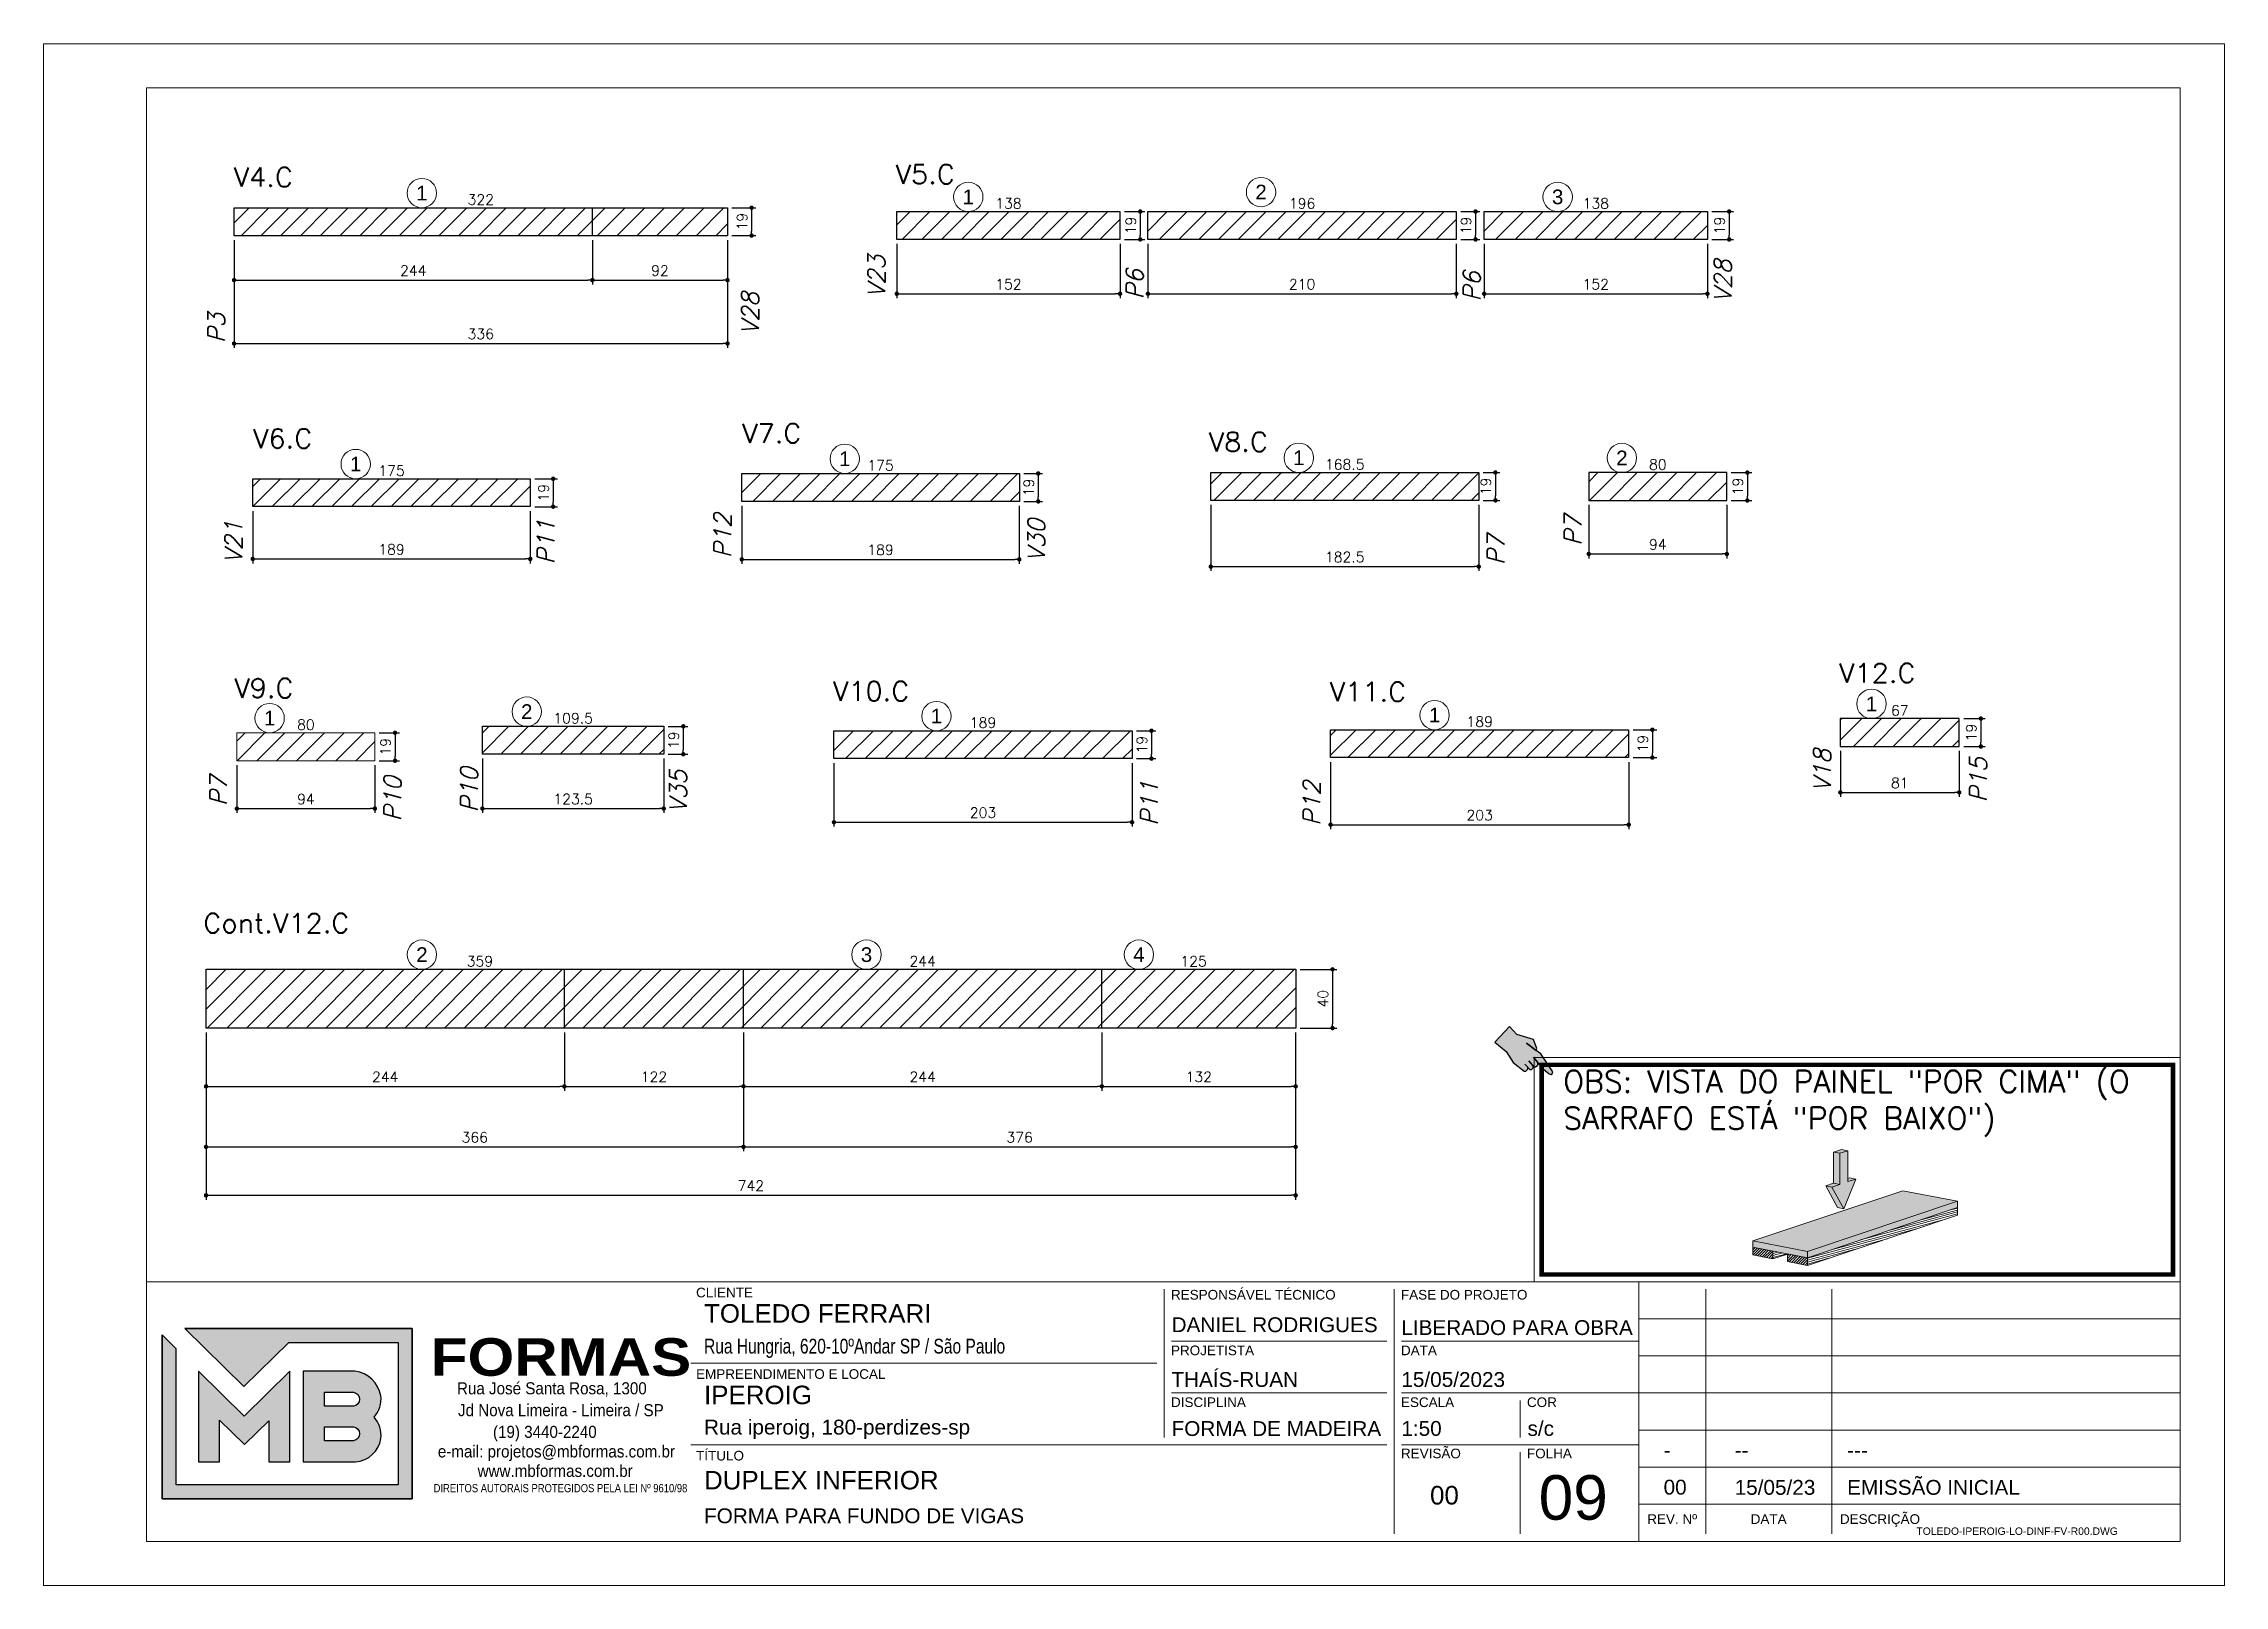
# Model space of a CAD drawing. Extents: x -20676 to 4767, y -817 to 14270.
# Drawn here: x -19091 to -17606, y 6382 to 7432 of the extents above; entities that cross this region are included whole.
import ezdxf
from ezdxf.enums import TextEntityAlignment as Align
from ezdxf.lldxf.tags import DXFTag

# ---------------------------------------------------------------- set-up
doc = ezdxf.new("R2010")
doc.units = 0
doc.header["$PDMODE"] = 2
doc.header["$PDSIZE"] = 10
doc.linetypes.add('CABLIN', pattern=[0.35, 0.25, -0.1])
doc.layers.get('0').update_dxf_attribs({"lineweight": 13})
doc.layers.get('Defpoints').update_dxf_attribs({"lineweight": 13})
for name, color, linetype, lineweight in [('contorno de painel', 7, 'Continuous', 13), ('cotas', 4, 'Continuous', 13), ('FOLHA MB', 7, 'Continuous', 13), ('HACHURACONCRETO', 7, 'Continuous', 13), ('REAPROVEITAMENTO', 1, 'Continuous', 13), ('Romaneio', 1, 'Continuous', 13), ('texto de viga', 7, 'Continuous', 13)]:
    doc.layers.add(name, color=color, linetype=linetype, lineweight=lineweight)
for name, color, linetype in [('Cota Sarrafo', 180, 'Continuous'), ('MB_LOGO', 254, 'Continuous'), ('Painéis', 200, 'Continuous'), ('REGUA-80', 111, 'Continuous'), ('TEXTO_GERAL', 7, 'Continuous'), ('va165-sec', 5, 'DASHED')]:
    doc.layers.add(name, color=color, linetype=linetype)
doc.styles.add('ARIAL', font='arial.ttf', dxfattribs={"oblique": 15, "height": 25})
doc.styles.add('MB_C01', font='arial.ttf', dxfattribs={"height": 1.3})
doc.styles.add('MB_C02', font='arial.ttf', dxfattribs={"height": 2})
doc.styles.add('MB_C03', font='arial.ttf', dxfattribs={"height": 2.5})
doc.styles.add('MB_C04', font='arial.ttf', dxfattribs={"height": 6})
doc.styles.add('MB_LOGO', font='ariblk.ttf', dxfattribs={"height": 75})
doc.styles.add('MB_TEXT', font='ARIALN.TTF', dxfattribs={"height": 10})
doc.styles.add('REGUA-120', font='ROMANS.shx', dxfattribs={"height": 15})
doc.styles.add('ROMANS', font='romans.shx')
tags = doc.linetypes.add('DASHED', pattern=[0.75, 0.5, -0.25]).pattern_tags.tags
tags[6:7] = [DXFTag(74, 4), DXFTag(75, 0), DXFTag(340, '0'), DXFTag(46, 1.0), DXFTag(50, 0.0), DXFTag(44, 0.0), DXFTag(45, 0.0)]
tags[4:5] = [DXFTag(74, 4), DXFTag(75, 0), DXFTag(340, '0'), DXFTag(46, 1.0), DXFTag(50, 0.0), DXFTag(44, 0.0), DXFTag(45, 0.0)]
doc.dimstyles.new('PAINEL', dxfattribs={"dimtxt": 7, "dimasz": 3, "dimexe": 3, "dimexo": 3, "dimgap": 3, "dimtad": 1, "dimdec": 1, "dimzin": 12, "dimdsep": 46, "dimtxsty": 'ROMANS', "dimblk": 'DOT', "dimcen": 0, "dimclrd": 4, "dimclre": 4, "dimclrt": 240, "dimadec": 1, "dimazin": 3, "dimtfac": 1, "dimtdec": 1, "dimtmove": 0, "dimatfit": 3, "dimfxl": 0, "dimtolj": 1, "dimtzin": 12, "dimarcsym": 0})
doc.dimstyles.new('projeto2', dxfattribs={"dimtxt": 7, "dimasz": 5, "dimexe": 1.25, "dimexo": 2.5, "dimgap": 2, "dimtad": 1, "dimdec": 1, "dimdsep": 46, "dimtxsty": 'ROMANS', "dimblk": 'OBLIQUE', "dimcen": 10, "dimdle": 1, "dimse1": 1, "dimse2": 1, "dimsd1": 1, "dimsd2": 1, "dimclrd": 256, "dimclre": 256, "dimclrt": 3, "dimadec": 0, "dimazin": 0, "dimtfac": 1, "dimtdec": 1, "dimtmove": 0, "dimatfit": 3, "dimldrblk": 'OBLIQUE', "dimfxl": 0, "dimlwd": -1, "dimlwe": -1, "dimarcsym": 0})

msp = doc.modelspace()

# ---------------------------------------------------------------- texts
at = {"layer": 'Romaneio', "color": 7, "style": 'ARIAL'}
for s, p in [('2', (-18262.38, 7331.16)), ('1', (-18833.85, 7330.45)), ('1', (-18461.73, 7327.88)), ('3', (-18060.39, 7327.88)), ('1', (-18878.88, 7145.93)), ('1', (-18545.84, 7149.52)), ('1', (-18236.64, 7150.18)), ('2', (-18016.66, 7150.08)), ('2', (-18762.4, 6977.31)), ('1', (-18144.21, 6974.98)), ('1', (-17846.68, 6982.61)), ('1', (-18937.48, 6972.9)), ('1', (-18483.4, 6974.3)), ('2', (-18833.77, 6811.83)), ('3', (-18531.05, 6811.83)), ('4', (-18345.55, 6811.83))]:
    msp.add_text(s, height=10, dxfattribs=at).set_placement(p, align=Align.MIDDLE_CENTER)
at = {"layer": 'texto de viga', "color": 215, "style": 'REGUA-120', "oblique": 15}
for s, p in [('V23', (-18518.38, 7259.07)), ('P6', (-18342.51, 7258.01)), ('P6', (-18112.95, 7256.56)), ('V28', (-17942.03, 7255.97)), ('V28', (-18604.38, 7233.85)), ('P3', (-18967.92, 7228.23)), ('V21', (-18956.3, 7078.15)), ('P11', (-18743.61, 7077.51)), ('P12', (-18623.26, 7081.75)), ('V30', (-18409.5, 7079.27)), ('P7', (-18096.68, 7077.07)), ('P7', (-18044.16, 7090.33)), ('V18', (-17874.35, 6922.65)), ('P7', (-18966.55, 6912.96)), ('P10', (-18795.81, 6908.64)), ('V35', (-18653.4, 6908.29)), ('P15', (-17768.11, 6915.41)), ('P10', (-18847.91, 6902.58)), ('P11', (-18332.67, 6899.55)), ('P12', (-18222.03, 6899.47))]:
    msp.add_text(s, height=11.752, rotation=90, dxfattribs=at).set_placement(p)
at = {"layer": 'TEXTO_GERAL', "style": 'REGUA-120', "width": 1.05}
for s, p in [('V4.C', (-18961.95, 7334.86)), ('V5.C', (-18511.25, 7336.78)), ('V7.C', (-18615.74, 7160.38)), ('V6.C', (-18948.78, 7156.78)), ('V8.C', (-18298.01, 7154.52)), ('V12.C', (-17868.78, 6997.13)), ('V9.C', (-18961.56, 6986.81)), ('V10.C', (-18553.98, 6984.76)), ('V11.C', (-18215.63, 6984.39)), ('Cont.V12.C', (-18982.64, 6826.75))]:
    msp.add_text(s, height=13, dxfattribs=at).set_placement(p)

# ---------------------------------------------------------------- blocks, each defined once
blk = doc.blocks.new('LOGO2')
at = {"layer": 'MB_LOGO', "linetype": 'Continuous'}
h = blk.add_hatch(color=256, dxfattribs=at)
h.dxf.hatch_style = 1
h.set_gradient(color1=(242, 132, 69), color2=(247, 180, 141), rotation=90, tint=1)
h.paths.add_polyline_path([(7.48, 9.64), (10.45, 12.57), (17.71, 12.57), (17.71, 3.12), (2.97, 3.12), (2.97, 12.14), (2.04, 13.06), (2.04, 2.19), (18.64, 2.19), (18.64, 13.5), (3.56, 13.5)])
h = blk.add_hatch(color=256, dxfattribs=at)
h.dxf.hatch_style = 1
h.set_gradient(color1=(242, 132, 69), color2=(247, 180, 141), rotation=90, tint=1)
h.paths.add_polyline_path([(10.52, 4.64), (10.52, 10.66), (7.5, 7.68), (4.47, 10.66), (4.47, 4.64), (5.86, 4.64), (5.86, 7.4), (7.51, 5.78), (9.13, 7.37), (9.13, 4.64)])
h = blk.add_hatch(color=256, dxfattribs=at)
h.dxf.hatch_style = 1
h.set_gradient(color1=(242, 132, 69), color2=(247, 180, 141), rotation=90, tint=1)
h.paths.add_polyline_path([(11.42, 10.66), (11.42, 4.64), (14.89, 4.64, 0.350532), (16.57, 6.18, 0.219217), (16.12, 7.6, 0.21502), (16.57, 9.03, 0.319901), (14.85, 10.66)])
h.paths.add_polyline_path([(14.75, 8.33), (12.82, 8.33), (12.82, 9.26), (14.63, 9.26, -1)], flags=16)
h.paths.add_polyline_path([(14.75, 6.04), (12.82, 6.04), (12.82, 6.97), (14.63, 6.97, -1)], flags=16)
blk.add_lwpolyline([(3.56, 13.5), (18.64, 13.5), (18.64, 2.19), (2.04, 2.19), (2.04, 13.06)], dxfattribs=at)
at = {"layer": 'MB_LOGO', "color": 31, "linetype": 'Continuous', "true_color": 0xf7b48d}
for points in [[(10.45, 12.57), (17.71, 12.57), (17.71, 3.12), (2.97, 3.12), (2.97, 12.14), (2.04, 13.06), (2.04, 2.19), (18.64, 2.19), (18.64, 13.5), (3.56, 13.5), (7.48, 9.64)], [(4.47, 10.66), (4.47, 4.64), (5.86, 4.64), (5.86, 7.4), (7.51, 5.78), (9.13, 7.37), (9.13, 4.64), (10.52, 4.64), (10.52, 10.66), (7.5, 7.68)]]:
    blk.add_lwpolyline(points, close=True, dxfattribs=at)
for points in [[(16.57, 9.03, 0.319901), (14.85, 10.66), (11.42, 10.66), (11.42, 4.64), (14.89, 4.64, 0.350532), (16.57, 6.18, 0.219217), (16.12, 7.6, 0.21502)], [(12.82, 9.26), (14.75, 9.26, -0.880235), (14.75, 8.33), (12.82, 8.33)], [(12.82, 6.97), (14.75, 6.97, -0.880235), (14.75, 6.04), (12.82, 6.04)]]:
    blk.add_lwpolyline(points, format="xyb", close=True, dxfattribs=at)
at = {"layer": 'MB_LOGO', "color": 0, "linetype": 'Continuous', "style": 'MB_LOGO'}
blk.add_text('FORMAS', height=2.496, dxfattribs=at).set_placement((19.88, 10.35))
at = {"layer": 'MB_LOGO', "color": 0, "style": 'MB_TEXT', "width": 1.1}
for s, p in [('Rua José Santa Rosa, 1300', (21.62, 9.12)), ('Jd Nova Limeira - Limeira / SP', (21.69, 7.67)), ('(19) 3440-2240', (24.01, 6.23)), ('e-mail: projetos@mbformas.com.br', (20.35, 4.93)), ('www.mbformas.com.br', (22.99, 3.64))]:
    blk.add_text(s, height=0.7993, dxfattribs=at).set_placement(p)
at = {"layer": 'MB_LOGO', "color": 252, "style": 'MB_TEXT'}
blk.add_text('DIREITOS AUTORAIS PROTEGIDOS PELA LEI Nº 9610/98', height=0.546, dxfattribs=at).set_placement((20.07, 2.62))
blk = doc.blocks.new('A$Ceb89ac90')
at = {"color": 1}
for p, q in [((1086.3, 356.7), (70, 356.7)), ((1086.3, 356.7), (1086.3, 179.9)), ((1455, 356.7), (1086.3, 356.7)), ((763, 351.7), (763, 250.7)), ((919.6, 351.7), (919.6, 185)), ((1131.8, 185), (1131.8, 351.7)), ((1217.6, 351.7), (1217.6, 185)), ((1455, 331.5), (1086.3, 331.5)), ((914.6, 316.3), (768.1, 316.3)), ((1086.3, 316.3), (924.7, 316.3)), ((758, 301.2), (440.7, 301.2)), ((1455, 306.2), (1086.3, 306.2)), ((914.6, 281), (768.1, 281)), ((1086.3, 281), (924.7, 281)), ((1005.5, 275.9), (1005.5, 250.7)), ((1455, 281), (1086.3, 281)), ((1455, 255.7), (1086.3, 255.7)), ((914.6, 245.6), (440.7, 245.6)), ((1086.3, 245.6), (924.7, 245.6)), ((1005.5, 240.6), (1005.5, 185)), ((1455, 230.4), (1086.3, 230.4)), ((1455, 205.2), (1086.3, 205.2))]:
    blk.add_line(p, q, dxfattribs=at)
for points in [[(0, 1199.9), (0, 149.9), (1485, 149.9), (1485, 1199.9)], [(70, 1169.9), (70, 179.9), (1455, 179.9), (1455, 1169.9)]]:
    blk.add_lwpolyline(points, close=True, dxfattribs=at)
at = {"xscale": 10.25810868844649, "yscale": 10.25810868844649, "zscale": 10.25810868844649}
blk.add_blockref('LOGO2', (59.7, 186.5), dxfattribs=at)
at = {"color": 6, "style": 'MB_C01'}
for s, height, p in [('CLIENTE', 6.57, (444.3, 346.1)), ('RESPONSÁVEL TÉCNICO', 6.566, (767.7, 344.6)), ('FASE DO PROJETO', 6.566, (924.3, 344.6)), ('PROJETISTA', 6.57, (767.7, 306.7)), ('DATA', 6.57, (924.3, 306.7)), ('EMPREENDIMENTO E LOCAL', 6.566, (444.3, 290.6)), ('DISCIPLINA', 6.57, (767.7, 271.4)), ('ESCALA', 6.57, (924.3, 271.4)), ('COR', 6.57, (1010.1, 271.4)), ('TÍTULO', 6.57, (444.3, 235)), ('REVISÃO', 6.57, (924.3, 236.5)), ('FOLHA', 6.57, (1010.1, 236.5))]:
    blk.add_text(s, height=height, dxfattribs=at).set_placement(p)
at = {"color": 5, "style": 'MB_C02'}
for s, p in [('DANIEL RODRIGUES', (768.1, 322.4)), ('FORMA DE MADEIRA', (768.1, 251.7))]:
    blk.add_text(s, height=10.102, dxfattribs=at).set_placement(p)
at = {"color": 6, "style": 'MB_C01'}
for s, p in [('REV. Nº', (1109, 195.1)), ('DATA', (1174.7, 195.1)), ('DESCRIÇÃO', (1250.5, 195.1))]:
    blk.add_text(s, height=6.57, dxfattribs=at).set_placement(p, align=Align.MIDDLE_CENTER)
at = {"insert": (1275.3, 189.4), "char_height": 5.051, "width": 210.818, "attachment_point": 1, "style": 'MB_C04'}
blk.add_mtext('TOLEDO-IPEROIG-LO-DINF-FV-R00.DWG', dxfattribs=at)
at = {"color": 5}
for tag, p, height, style in [('CLIENTE', (449.7, 328.8), 12.6, 'MB_C03'), ('REV_05', (1103.1, 338.1), 10.1, 'MB_C02'), ('DATA_REV_05', (1151.5, 337.9), 10.1, 'MB_C02'), ('INFO_REV_05', (1228.1, 337.9), 10.1, 'MB_C02'), ('FASE', (924.6, 320.5), 10.1, 'MB_C02'), ('REV_04', (1103.1, 312.8), 10.1, 'MB_C02'), ('DATA_REV_04', (1151.5, 312.7), 10.1, 'MB_C02'), ('INFO_REV_04', (1228.1, 312.7), 10.1, 'MB_C02'), ('REV_03', (1103.1, 287.6), 10.1, 'MB_C02'), ('DATA_REV_03', (1151.5, 287.4), 10.1, 'MB_C02'), ('INFO_REV_03', (1228.1, 287.4), 10.1, 'MB_C02'), ('OBRA', (449.7, 273.3), 12.6, 'MB_C03'), ('PROJETISTA', (768, 285.1), 10.1, 'MB_C02'), ('DATA', (924.6, 285.1), 10.1, 'MB_C02'), ('REV_02', (1103.1, 262.3), 10.1, 'MB_C02'), ('DATA_REV_02', (1151.5, 262.1), 10.1, 'MB_C02'), ('INFO_REV_02', (1228.1, 262.1), 10.1, 'MB_C02'), ('ESC', (924.6, 251.8), 10.1, 'MB_C02'), ('COR', (1010.5, 251.8), 10.1, 'MB_C02'), ('REV_01', (1103.1, 237.1), 10.1, 'MB_C02'), ('DATA_REV_01', (1151.5, 236.9), 10.1, 'MB_C02'), ('INFO_REV_01', (1228.1, 236.9), 10.1, 'MB_C02'), ('PAVIMENTO', (449.7, 215.3), 12.6, 'MB_C03'), ('FL', (1018.1, 194.7), 30.3, 'MB_C04'), ('EMISSÃO_INICIAL', (1228.1, 211.6), 10.1, 'MB_C02'), ('REV', (944.1, 205), 12.6, 'MB_C03'), ('REV_00', (1103.1, 211.8), 10.1, 'MB_C02'), ('DATA_REV_00', (1151.5, 211.6), 10.1, 'MB_C02')]:
    blk.add_attdef(tag, p, '', height=height, dxfattribs=dict(at, style=style))
at = {"color": 6, "style": 'MB_C02'}
for tag, p in [('ENDEREÇO_CLIENTE', (449.7, 307.8)), ('ENDEREÇO_OBRA', (449.7, 252.7)), ('TIPO_DE_PROJETO', (449.7, 192.3))]:
    blk.add_attdef(tag, p, '', height=10.1, dxfattribs=at)
blk = doc.blocks.new('INDICADOR')
at = {"layer": 'va165-sec', "ltscale": 100}
blk.add_hatch(color=61, dxfattribs=at).paths.add_polyline_path([(-59.7, -24.5), (-37.5, -24.3), (-35.4, -22.8), (-34.7, -18.5), (-36.9, -15.9), (-32.1, -16.5), (-29.9, -15.1), (-29.3, -11.2), (-31.5, -8.9), (-29.5, -9.3), (-27.5, -7.7), (-26.6, -3.4), (-28.9, -0.4), (-18.5, -2.8), (-3.7, -3.1), (-0.7, -1.9), (0, 0), (-1.3, 2.8), (-2.9, 3.5), (-33.7, 13.2), (-42.6, 13.1), (-44, 16), (-56.7, 23.9), (-82.1, 13.8), (-99.5, 16.7), (-102.1, -17), (-79.1, -17.5)])
at = {"layer": 'REGUA-80', "color": 1}
blk.add_lwpolyline([(-102.1, -17), (-79.1, -17.5), (-59.7, -24.5), (-37.5, -24.3), (-35.4, -22.8), (-34.7, -18.5), (-36.9, -15.9), (-43.1, -15.1), (-32.1, -16.5), (-29.9, -15.1), (-29.3, -11.2), (-31.5, -8.9), (-41.5, -7), (-29.5, -9.3), (-27.5, -7.7), (-26.6, -3.4), (-28.9, -0.4), (-39.8, 2.2), (-18.5, -2.8), (-3.7, -3.1), (-0.7, -1.9), (0, 0), (-1.3, 2.8), (-2.9, 3.5), (-33.7, 13.2), (-42.6, 13.1), (-61.9, 12.9), (-42.6, 13.1), (-44, 16), (-56.7, 23.9), (-82.1, 13.8), (-99.5, 16.7), (-102.1, -17)], dxfattribs=at)
blk = doc.blocks.new('DEDADA')
at = {"linetype": 'Continuous', "ltscale": 100, "xscale": 0.5000000000004939, "yscale": 0.5000000000004939, "zscale": 0.5000000000004939, "rotation": 321.5463332659798}
blk.add_blockref('INDICADOR', (63.1, 17), dxfattribs=at)
blk = doc.blocks.new('FDSFSDFSDF')
at = {"layer": 'HACHURACONCRETO'}
h = blk.add_hatch(color=1, dxfattribs=at)
h.dxf.hatch_style = 1
h.paths.add_polyline_path([(-20956.4, 7327.5), (-20960.7, 7328.3), (-20960.7, 7307.2), (-20956.4, 7306.3)], flags=17)
h.paths.add_polyline_path([(-20951, 7329.3), (-20956.4, 7327.5), (-20956.4, 7306.3), (-20961.8, 7304.5), (-20953.7, 7289.8), (-20945.6, 7310), (-20951, 7308.2)])
h.paths.add_polyline_path([(-20961.8, 7304.5), (-20966.1, 7305.3), (-20958, 7290.7), (-20953.7, 7289.8)])
h.paths.add_polyline_path([(-20956.4, 7306.3), (-20960.7, 7307.2), (-20966.1, 7305.3), (-20961.8, 7304.5)])
h.paths.add_polyline_path([(-20945.6, 7310), (-20949.9, 7310.8), (-20951, 7310.4), (-20951, 7308.2)], flags=17)
h.paths.add_polyline_path([(-20951, 7329.3), (-20955.3, 7330.1), (-20960.7, 7328.3), (-20956.4, 7327.5)])
h = blk.add_hatch(color=253, dxfattribs=at)
h.dxf.hatch_style = 1
h.paths.add_polyline_path([(-20876.3, 7294.9), (-20913.5, 7302), (-21015.7, 7267.8), (-20978.5, 7260.6)])
h.paths.add_polyline_path([(-21015.7, 7267.8), (-21015.7, 7263.5), (-20978.5, 7256.4), (-20978.5, 7260.6)])
h.paths.add_polyline_path([(-20876.3, 7290.6), (-20876.3, 7294.9), (-20978.5, 7260.6), (-20978.5, 7256.4)])
h = blk.add_hatch(dxfattribs=at)
h.set_pattern_fill('ANSI31', color=252, scale=0.409149, angle=150)
h.set_pattern_definition([(195, (7609.989, -2957.4306), (0.336218163, -1.254783266), [])])
h.paths.add_polyline_path([(-20992.2, 7258.9), (-20992.2, 7259), (-21002, 7260.9), (-21002, 7255.6)])
h.paths.add_polyline_path([(-20876.3, 7285.4), (-20876.3, 7290.6), (-20978.5, 7256.4), (-20978.5, 7251.1)])
h = blk.add_hatch(dxfattribs=at)
h.set_pattern_fill('ANSI31', color=252, scale=0.409149)
h.set_pattern_definition([(45, (7609.989, -2957.4306), (-0.918565103, 0.918565103), [])])
h.paths.add_polyline_path([(-21002, 7260.9), (-21015.7, 7263.5), (-21015.7, 7258.3), (-21002, 7255.6)])
h.paths.add_polyline_path([(-20978.5, 7256.4), (-20992.2, 7259), (-20992.2, 7253.8), (-20978.5, 7251.1)])
at = {"color": 0, "linetype": 'Continuous', "lineweight": 0, "extrusion": (5.55112e-17, 0.967349, 0.253449)}
for p, q in [((-20960.7, 7328.3), (-20955.3, 7330.1)), ((-20956.4, 7327.5), (-20960.7, 7328.3)), ((-20960.7, 7307.2), (-20960.7, 7328.3)), ((-20951, 7329.3), (-20956.4, 7327.5)), ((-20956.4, 7327.5), (-20956.4, 7306.3)), ((-20951, 7329.3), (-20955.3, 7330.1)), ((-20951, 7308.2), (-20951, 7329.3)), ((-20966.1, 7305.3), (-20960.7, 7307.2)), ((-20956.4, 7306.3), (-20961.8, 7304.5)), ((-20956.4, 7306.3), (-20960.7, 7307.2)), ((-20953.7, 7289.8), (-20945.6, 7310)), ((-20951, 7310.4), (-20949.9, 7310.8)), ((-20945.6, 7310), (-20951, 7308.2)), ((-20945.6, 7310), (-20949.9, 7310.8)), ((-20913.5, 7302), (-21015.7, 7267.8)), ((-20978.5, 7260.6), (-20876.3, 7294.9)), ((-20961.8, 7304.5), (-20966.1, 7305.3)), ((-20958, 7290.7), (-20966.1, 7305.3)), ((-20961.8, 7304.5), (-20953.7, 7289.8)), ((-20876.3, 7294.9), (-20913.5, 7302)), ((-20876.3, 7290.6), (-20876.3, 7294.9)), ((-20876.3, 7290.6), (-20978.5, 7256.4)), ((-20876.3, 7290.6), (-20978.5, 7256.4)), ((-20876.3, 7285.4), (-20978.5, 7251.1)), ((-20953.7, 7289.8), (-20958, 7290.7)), ((-20876.3, 7290.6), (-20876.3, 7285.4)), ((-21015.7, 7267.8), (-20978.5, 7260.6)), ((-21015.7, 7263.5), (-21015.7, 7267.8)), ((-21015.7, 7263.5), (-21015.7, 7258.3)), ((-21015.7, 7263.5), (-21002, 7260.9)), ((-20978.5, 7256.4), (-21015.7, 7263.5)), ((-21002, 7255.6), (-21015.7, 7258.3)), ((-21002, 7260.9), (-21002, 7255.6)), ((-20992.2, 7258.9), (-21002, 7255.6)), ((-20978.5, 7256.4), (-20992.2, 7259)), ((-20992.2, 7259), (-20992.2, 7253.8)), ((-20978.5, 7251.1), (-20992.2, 7253.8)), ((-20978.5, 7256.4), (-20978.5, 7260.6)), ((-20978.5, 7256.4), (-20978.5, 7251.1))]:
    blk.add_line(p, q, dxfattribs=at)
blk.add_lwpolyline([(-21164.5, 7392.8), (-20724.6, 7392.8), (-20724.6, 7240), (-21164.5, 7240)], close=True)
at = {"const_width": 3}
blk.add_lwpolyline([(-21159.5, 7387.8), (-20729.6, 7387.8), (-20729.6, 7245), (-21159.5, 7245)], close=True, dxfattribs=at)
at = {"lineweight": 5, "xscale": 0.8622490710097133, "yscale": 0.8622490710097133, "zscale": 0.2874163570032379}
blk.add_blockref('DEDADA', (-21206.7, 7367), dxfattribs=at)
at = {"layer": 'contorno de painel', "linetype": 'CABLIN', "insert": (-21144.8, 7383.9), "char_height": 15, "attachment_point": 1, "style": 'ROMANS'}
blk.add_mtext_dynamic_manual_height_columns('OBS: VISTA DO PAINEL "POR CIMA" (O SARRAFO ESTÁ "POR BAIXO")', width=429.807, gutter_width=45, heights=[0], dxfattribs=at)
blk = doc.blocks.new('_Dot')
at = {"color": 0, "linetype": 'ByBlock', "lineweight": -2}
blk.add_line((-0.5, 0), (-1, 0), dxfattribs=at)
at = {"color": 0, "linetype": 'ByBlock', "const_width": 0.5}
blk.add_lwpolyline([(-0.25, 0, 1), (0.25, 0, 1)], format="xyb", close=True, dxfattribs=at)
blk = doc.blocks.new('*D1706')
at = {"layer": 'cotas', "color": 4, "lineweight": -2, "transparency": 16777216}
for p, q in [((-18961.7, 7298.5), (-18961.7, 7225)), ((-18625.7, 7298.5), (-18625.7, 7225)), ((-18958.7, 7228), (-18628.7, 7228))]:
    blk.add_line(p, q, dxfattribs=at)
at = {"layer": 'Defpoints', "color": 0, "transparency": 16777216}
for p in [(-18961.7, 7301.5), (-18625.7, 7301.5), (-18625.7, 7228)]:
    blk.add_point(p, dxfattribs=at)
at = {"layer": 'cotas', "color": 4, "lineweight": -2, "transparency": 16777216, "xscale": 3, "yscale": 3, "zscale": 3, "rotation": 180}
blk.add_blockref('_Dot', (-18961.7, 7228), dxfattribs=at)
at = {"layer": 'cotas', "color": 4, "lineweight": -2, "transparency": 16777216, "xscale": 3, "yscale": 3, "zscale": 3}
blk.add_blockref('_Dot', (-18625.7, 7228), dxfattribs=at)
at = {"layer": 'cotas', "color": 240, "transparency": 16777216, "insert": (-18793.7, 7234.5), "char_height": 7, "attachment_point": 5, "style": 'ROMANS'}
blk.add_mtext('\\A1;336', dxfattribs=at)
blk = doc.blocks.new('*D1707')
at = {"layer": 'cotas', "color": 4, "lineweight": -2, "transparency": 16777216}
for p, q in [((-18622.7, 7320.5), (-18606.3, 7320.5)), ((-18609.3, 7317.5), (-18609.3, 7304.5)), ((-18622.7, 7301.5), (-18606.3, 7301.5))]:
    blk.add_line(p, q, dxfattribs=at)
at = {"layer": 'Defpoints', "color": 0, "transparency": 16777216}
for p in [(-18625.7, 7320.5), (-18625.7, 7301.5), (-18609.3, 7301.5)]:
    blk.add_point(p, dxfattribs=at)
at = {"layer": 'cotas', "color": 4, "lineweight": -2, "transparency": 16777216, "xscale": 3, "yscale": 3, "zscale": 3}
for p, rotation in [((-18609.3, 7320.5), 90), ((-18609.3, 7301.5), 270)]:
    blk.add_blockref('_Dot', p, dxfattribs=dict(at, rotation=rotation))
at = {"layer": 'cotas', "color": 240, "transparency": 16777216, "insert": (-18615.8, 7311), "char_height": 7, "attachment_point": 5, "rotation": 90, "style": 'ROMANS'}
blk.add_mtext('\\A1;19', dxfattribs=at)
blk = doc.blocks.new('*D1708')
at = {"layer": 'cotas', "color": 4, "lineweight": -2, "transparency": 16777216}
for p, q in [((-18961.7, 7298.5), (-18961.7, 7268.2)), ((-18717.7, 7298.5), (-18717.7, 7268.2)), ((-18958.7, 7271.2), (-18720.7, 7271.2))]:
    blk.add_line(p, q, dxfattribs=at)
at = {"layer": 'Defpoints', "color": 0, "transparency": 16777216}
for p in [(-18961.7, 7301.5), (-18717.7, 7301.5), (-18717.7, 7271.2)]:
    blk.add_point(p, dxfattribs=at)
at = {"layer": 'cotas', "color": 4, "lineweight": -2, "transparency": 16777216, "xscale": 3, "yscale": 3, "zscale": 3, "rotation": 180}
blk.add_blockref('_Dot', (-18961.7, 7271.2), dxfattribs=at)
at = {"layer": 'cotas', "color": 4, "lineweight": -2, "transparency": 16777216, "xscale": 3, "yscale": 3, "zscale": 3}
blk.add_blockref('_Dot', (-18717.7, 7271.2), dxfattribs=at)
at = {"layer": 'cotas', "color": 240, "transparency": 16777216, "insert": (-18839.7, 7277.7), "char_height": 7, "attachment_point": 5, "style": 'ROMANS'}
blk.add_mtext('\\A1;244', dxfattribs=at)
blk = doc.blocks.new('*D1709')
at = {"layer": 'cotas', "color": 4, "lineweight": -2, "transparency": 16777216}
for p, q in [((-18717.7, 7298.5), (-18717.7, 7268.2)), ((-18625.7, 7298.5), (-18625.7, 7268.2)), ((-18714.7, 7271.2), (-18628.7, 7271.2))]:
    blk.add_line(p, q, dxfattribs=at)
at = {"layer": 'Defpoints', "color": 0, "transparency": 16777216}
for p in [(-18717.7, 7301.5), (-18625.7, 7301.5), (-18625.7, 7271.2)]:
    blk.add_point(p, dxfattribs=at)
at = {"layer": 'cotas', "color": 4, "lineweight": -2, "transparency": 16777216, "xscale": 3, "yscale": 3, "zscale": 3, "rotation": 180}
blk.add_blockref('_Dot', (-18717.7, 7271.2), dxfattribs=at)
at = {"layer": 'cotas', "color": 4, "lineweight": -2, "transparency": 16777216, "xscale": 3, "yscale": 3, "zscale": 3}
blk.add_blockref('_Dot', (-18625.7, 7271.2), dxfattribs=at)
at = {"layer": 'cotas', "color": 240, "transparency": 16777216, "insert": (-18671.7, 7277.7), "char_height": 7, "attachment_point": 5, "style": 'ROMANS'}
blk.add_mtext('\\A1;92', dxfattribs=at)
blk = doc.blocks.new('*D1710')
at = {"layer": 'Defpoints', "color": 0, "transparency": 16777216}
for p in [(-18954.7, 7320.5), (-18632.7, 7320.5), (-18632.7, 7320.5)]:
    blk.add_point(p, dxfattribs=at)
at = {"layer": 'Cota Sarrafo', "color": 3, "transparency": 16777216, "insert": (-18793.7, 7326), "char_height": 7, "attachment_point": 5, "style": 'ROMANS'}
blk.add_mtext('322', dxfattribs=at)
blk = doc.blocks.new('_OBLIQUE')
at = {"color": 0, "linetype": 'ByBlock', "lineweight": -2}
for p, q in [((0, 0), (-1, 0)), ((-0.5, -0.5), (0.5, 0.5))]:
    blk.add_line(p, q, dxfattribs=at)
blk = doc.blocks.new('*D1711')
at = {"layer": 'cotas', "color": 4, "lineweight": -2, "transparency": 16777216}
for p, q in [((-18510.4, 7295.9), (-18510.4, 7258.9)), ((-18358.4, 7295.9), (-18358.4, 7258.9)), ((-18507.4, 7261.9), (-18361.4, 7261.9))]:
    blk.add_line(p, q, dxfattribs=at)
at = {"layer": 'Defpoints', "color": 0, "transparency": 16777216}
for p in [(-18510.4, 7298.9), (-18358.4, 7298.9), (-18358.4, 7261.9)]:
    blk.add_point(p, dxfattribs=at)
at = {"layer": 'cotas', "color": 4, "lineweight": -2, "transparency": 16777216, "xscale": 3, "yscale": 3, "zscale": 3, "rotation": 180}
blk.add_blockref('_Dot', (-18510.4, 7261.9), dxfattribs=at)
at = {"layer": 'cotas', "color": 4, "lineweight": -2, "transparency": 16777216, "xscale": 3, "yscale": 3, "zscale": 3}
blk.add_blockref('_Dot', (-18358.4, 7261.9), dxfattribs=at)
at = {"layer": 'cotas', "color": 240, "transparency": 16777216, "insert": (-18434.4, 7268.4), "char_height": 7, "attachment_point": 5, "style": 'ROMANS'}
blk.add_mtext('\\A1;152', dxfattribs=at)
blk = doc.blocks.new('*D1712')
at = {"layer": 'cotas', "color": 4, "lineweight": -2, "transparency": 16777216}
for p, q in [((-18339.4, 7295.9), (-18339.4, 7258.9)), ((-18129.4, 7295.9), (-18129.4, 7258.9)), ((-18336.4, 7261.9), (-18132.4, 7261.9))]:
    blk.add_line(p, q, dxfattribs=at)
at = {"layer": 'Defpoints', "color": 0, "transparency": 16777216}
for p in [(-18339.4, 7298.9), (-18129.4, 7298.9), (-18129.4, 7261.9)]:
    blk.add_point(p, dxfattribs=at)
at = {"layer": 'cotas', "color": 4, "lineweight": -2, "transparency": 16777216, "xscale": 3, "yscale": 3, "zscale": 3, "rotation": 180}
blk.add_blockref('_Dot', (-18339.4, 7261.9), dxfattribs=at)
at = {"layer": 'cotas', "color": 4, "lineweight": -2, "transparency": 16777216, "xscale": 3, "yscale": 3, "zscale": 3}
blk.add_blockref('_Dot', (-18129.4, 7261.9), dxfattribs=at)
at = {"layer": 'cotas', "color": 240, "transparency": 16777216, "insert": (-18234.4, 7268.4), "char_height": 7, "attachment_point": 5, "style": 'ROMANS'}
blk.add_mtext('\\A1;210', dxfattribs=at)
blk = doc.blocks.new('*D1713')
at = {"layer": 'cotas', "color": 4, "lineweight": -2, "transparency": 16777216}
for p, q in [((-18110.4, 7295.9), (-18110.4, 7258.9)), ((-17958.4, 7295.9), (-17958.4, 7258.9)), ((-18107.4, 7261.9), (-17961.4, 7261.9))]:
    blk.add_line(p, q, dxfattribs=at)
at = {"layer": 'Defpoints', "color": 0, "transparency": 16777216}
for p in [(-18110.4, 7298.9), (-17958.4, 7298.9), (-17958.4, 7261.9)]:
    blk.add_point(p, dxfattribs=at)
at = {"layer": 'cotas', "color": 4, "lineweight": -2, "transparency": 16777216, "xscale": 3, "yscale": 3, "zscale": 3, "rotation": 180}
blk.add_blockref('_Dot', (-18110.4, 7261.9), dxfattribs=at)
at = {"layer": 'cotas', "color": 4, "lineweight": -2, "transparency": 16777216, "xscale": 3, "yscale": 3, "zscale": 3}
blk.add_blockref('_Dot', (-17958.4, 7261.9), dxfattribs=at)
at = {"layer": 'cotas', "color": 240, "transparency": 16777216, "insert": (-18034.4, 7268.4), "char_height": 7, "attachment_point": 5, "style": 'ROMANS'}
blk.add_mtext('\\A1;152', dxfattribs=at)
blk = doc.blocks.new('*D1714')
at = {"layer": 'cotas', "color": 4, "lineweight": -2, "transparency": 16777216}
for p, q in [((-17955.4, 7317.9), (-17940.6, 7317.9)), ((-17943.6, 7314.9), (-17943.6, 7301.9)), ((-17955.4, 7298.9), (-17940.6, 7298.9))]:
    blk.add_line(p, q, dxfattribs=at)
at = {"layer": 'Defpoints', "color": 0, "transparency": 16777216}
for p in [(-17958.4, 7317.9), (-17958.4, 7298.9), (-17943.6, 7298.9)]:
    blk.add_point(p, dxfattribs=at)
at = {"layer": 'cotas', "color": 4, "lineweight": -2, "transparency": 16777216, "xscale": 3, "yscale": 3, "zscale": 3}
for p, rotation in [((-17943.6, 7317.9), 90), ((-17943.6, 7298.9), 270)]:
    blk.add_blockref('_Dot', p, dxfattribs=dict(at, rotation=rotation))
at = {"layer": 'cotas', "color": 240, "transparency": 16777216, "insert": (-17950.1, 7308.4), "char_height": 7, "attachment_point": 5, "rotation": 90, "style": 'ROMANS'}
blk.add_mtext('\\A1;19', dxfattribs=at)
blk = doc.blocks.new('*D1715')
at = {"layer": 'cotas', "color": 4, "lineweight": -2, "transparency": 16777216}
for p, q in [((-18126.4, 7317.9), (-18113.3, 7317.9)), ((-18116.3, 7314.9), (-18116.3, 7301.9)), ((-18126.4, 7298.9), (-18113.3, 7298.9))]:
    blk.add_line(p, q, dxfattribs=at)
at = {"layer": 'Defpoints', "color": 0, "transparency": 16777216}
for p in [(-18129.4, 7317.9), (-18129.4, 7298.9), (-18116.3, 7298.9)]:
    blk.add_point(p, dxfattribs=at)
at = {"layer": 'cotas', "color": 4, "lineweight": -2, "transparency": 16777216, "xscale": 3, "yscale": 3, "zscale": 3}
for p, rotation in [((-18116.3, 7317.9), 90), ((-18116.3, 7298.9), 270)]:
    blk.add_blockref('_Dot', p, dxfattribs=dict(at, rotation=rotation))
at = {"layer": 'cotas', "color": 240, "transparency": 16777216, "insert": (-18122.8, 7308.4), "char_height": 7, "attachment_point": 5, "rotation": 90, "style": 'ROMANS'}
blk.add_mtext('\\A1;19', dxfattribs=at)
blk = doc.blocks.new('*D1716')
at = {"layer": 'cotas', "color": 4, "lineweight": -2, "transparency": 16777216}
for p, q in [((-18355.4, 7317.9), (-18341.6, 7317.9)), ((-18344.6, 7314.9), (-18344.6, 7301.9)), ((-18355.4, 7298.9), (-18341.6, 7298.9))]:
    blk.add_line(p, q, dxfattribs=at)
at = {"layer": 'Defpoints', "color": 0, "transparency": 16777216}
for p in [(-18358.4, 7317.9), (-18358.4, 7298.9), (-18344.6, 7298.9)]:
    blk.add_point(p, dxfattribs=at)
at = {"layer": 'cotas', "color": 4, "lineweight": -2, "transparency": 16777216, "xscale": 3, "yscale": 3, "zscale": 3}
for p, rotation in [((-18344.6, 7317.9), 90), ((-18344.6, 7298.9), 270)]:
    blk.add_blockref('_Dot', p, dxfattribs=dict(at, rotation=rotation))
at = {"layer": 'cotas', "color": 240, "transparency": 16777216, "insert": (-18351.1, 7308.4), "char_height": 7, "attachment_point": 5, "rotation": 90, "style": 'ROMANS'}
blk.add_mtext('\\A1;19', dxfattribs=at)
blk = doc.blocks.new('*D1717')
at = {"layer": 'Defpoints', "color": 0, "transparency": 16777216}
for p in [(-18503.4, 7317.9), (-18365.4, 7317.9), (-18365.4, 7317.9)]:
    blk.add_point(p, dxfattribs=at)
at = {"layer": 'Cota Sarrafo', "color": 3, "transparency": 16777216, "insert": (-18434.4, 7323.4), "char_height": 7, "attachment_point": 5, "style": 'ROMANS'}
blk.add_mtext('138', dxfattribs=at)
blk = doc.blocks.new('*D1718')
at = {"layer": 'Defpoints', "color": 0, "transparency": 16777216}
for p in [(-18332.4, 7317.9), (-18136.4, 7317.9), (-18136.4, 7317.9)]:
    blk.add_point(p, dxfattribs=at)
at = {"layer": 'Cota Sarrafo', "color": 3, "transparency": 16777216, "insert": (-18234.4, 7323.4), "char_height": 7, "attachment_point": 5, "style": 'ROMANS'}
blk.add_mtext('196', dxfattribs=at)
blk = doc.blocks.new('*D1719')
at = {"layer": 'Defpoints', "color": 0, "transparency": 16777216}
for p in [(-18103.4, 7317.9), (-17965.4, 7317.9), (-17965.4, 7317.9)]:
    blk.add_point(p, dxfattribs=at)
at = {"layer": 'Cota Sarrafo', "color": 3, "transparency": 16777216, "insert": (-18034.4, 7323.4), "char_height": 7, "attachment_point": 5, "style": 'ROMANS'}
blk.add_mtext('138', dxfattribs=at)
blk = doc.blocks.new('*D1720')
at = {"layer": 'cotas', "color": 4, "lineweight": -2, "transparency": 16777216}
for p, q in [((-18949, 7113.9), (-18949, 7078.3)), ((-18760, 7113.9), (-18760, 7078.3)), ((-18946, 7081.3), (-18763, 7081.3))]:
    blk.add_line(p, q, dxfattribs=at)
at = {"layer": 'Defpoints', "color": 0, "transparency": 16777216}
for p in [(-18949, 7116.9), (-18760, 7116.9), (-18760, 7081.3)]:
    blk.add_point(p, dxfattribs=at)
at = {"layer": 'cotas', "color": 4, "lineweight": -2, "transparency": 16777216, "xscale": 3, "yscale": 3, "zscale": 3, "rotation": 180}
blk.add_blockref('_Dot', (-18949, 7081.3), dxfattribs=at)
at = {"layer": 'cotas', "color": 4, "lineweight": -2, "transparency": 16777216, "xscale": 3, "yscale": 3, "zscale": 3}
blk.add_blockref('_Dot', (-18760, 7081.3), dxfattribs=at)
at = {"layer": 'cotas', "color": 240, "transparency": 16777216, "insert": (-18854.5, 7087.8), "char_height": 7, "attachment_point": 5, "style": 'ROMANS'}
blk.add_mtext('\\A1;189', dxfattribs=at)
blk = doc.blocks.new('*D1721')
at = {"layer": 'cotas', "color": 4, "lineweight": -2, "transparency": 16777216}
for p, q in [((-18757, 7135.9), (-18741.4, 7135.9)), ((-18744.4, 7132.9), (-18744.4, 7119.9)), ((-18757, 7116.9), (-18741.4, 7116.9))]:
    blk.add_line(p, q, dxfattribs=at)
at = {"layer": 'Defpoints', "color": 0, "transparency": 16777216}
for p in [(-18760, 7135.9), (-18760, 7116.9), (-18744.4, 7116.9)]:
    blk.add_point(p, dxfattribs=at)
at = {"layer": 'cotas', "color": 4, "lineweight": -2, "transparency": 16777216, "xscale": 3, "yscale": 3, "zscale": 3}
for p, rotation in [((-18744.4, 7135.9), 90), ((-18744.4, 7116.9), 270)]:
    blk.add_blockref('_Dot', p, dxfattribs=dict(at, rotation=rotation))
at = {"layer": 'cotas', "color": 240, "transparency": 16777216, "insert": (-18750.9, 7126.4), "char_height": 7, "attachment_point": 5, "rotation": 90, "style": 'ROMANS'}
blk.add_mtext('\\A1;19', dxfattribs=at)
blk = doc.blocks.new('*D1722')
at = {"layer": 'Defpoints', "color": 0, "transparency": 16777216}
for p in [(-18942, 7135.9), (-18767, 7135.9), (-18767, 7135.9)]:
    blk.add_point(p, dxfattribs=at)
at = {"layer": 'Cota Sarrafo', "color": 3, "transparency": 16777216, "insert": (-18854.5, 7141.4), "char_height": 7, "attachment_point": 5, "style": 'ROMANS'}
blk.add_mtext('175', dxfattribs=at)
blk = doc.blocks.new('*D1723')
at = {"layer": 'cotas', "color": 4, "lineweight": -2, "transparency": 16777216}
for p, q in [((-18616, 7117.5), (-18616, 7078)), ((-18427, 7117.5), (-18427, 7078)), ((-18613, 7081), (-18430, 7081))]:
    blk.add_line(p, q, dxfattribs=at)
at = {"layer": 'Defpoints', "color": 0, "transparency": 16777216}
for p in [(-18616, 7120.5), (-18427, 7120.5), (-18427, 7081)]:
    blk.add_point(p, dxfattribs=at)
at = {"layer": 'cotas', "color": 4, "lineweight": -2, "transparency": 16777216, "xscale": 3, "yscale": 3, "zscale": 3, "rotation": 180}
blk.add_blockref('_Dot', (-18616, 7081), dxfattribs=at)
at = {"layer": 'cotas', "color": 4, "lineweight": -2, "transparency": 16777216, "xscale": 3, "yscale": 3, "zscale": 3}
blk.add_blockref('_Dot', (-18427, 7081), dxfattribs=at)
at = {"layer": 'cotas', "color": 240, "transparency": 16777216, "insert": (-18521.5, 7087.5), "char_height": 7, "attachment_point": 5, "style": 'ROMANS'}
blk.add_mtext('\\A1;189', dxfattribs=at)
blk = doc.blocks.new('*D1724')
at = {"layer": 'cotas', "color": 4, "lineweight": -2, "transparency": 16777216}
for p, q in [((-18424, 7139.5), (-18411.1, 7139.5)), ((-18414.1, 7136.5), (-18414.1, 7123.5)), ((-18424, 7120.5), (-18411.1, 7120.5))]:
    blk.add_line(p, q, dxfattribs=at)
at = {"layer": 'Defpoints', "color": 0, "transparency": 16777216}
for p in [(-18427, 7139.5), (-18427, 7120.5), (-18414.1, 7120.5)]:
    blk.add_point(p, dxfattribs=at)
at = {"layer": 'cotas', "color": 4, "lineweight": -2, "transparency": 16777216, "xscale": 3, "yscale": 3, "zscale": 3}
for p, rotation in [((-18414.1, 7139.5), 90), ((-18414.1, 7120.5), 270)]:
    blk.add_blockref('_Dot', p, dxfattribs=dict(at, rotation=rotation))
at = {"layer": 'cotas', "color": 240, "transparency": 16777216, "insert": (-18420.6, 7130), "char_height": 7, "attachment_point": 5, "rotation": 90, "style": 'ROMANS'}
blk.add_mtext('\\A1;19', dxfattribs=at)
blk = doc.blocks.new('*D1725')
at = {"layer": 'Defpoints', "color": 0, "transparency": 16777216}
for p in [(-18609, 7139.5), (-18434, 7139.5), (-18434, 7139.5)]:
    blk.add_point(p, dxfattribs=at)
at = {"layer": 'Cota Sarrafo', "color": 3, "transparency": 16777216, "insert": (-18521.5, 7145), "char_height": 7, "attachment_point": 5, "style": 'ROMANS'}
blk.add_mtext('175', dxfattribs=at)
blk = doc.blocks.new('*D1726')
at = {"layer": 'cotas', "color": 4, "lineweight": -2, "transparency": 16777216}
for p, q in [((-18296.6, 7118.2), (-18296.6, 7073.1)), ((-18114.1, 7118.2), (-18114.1, 7073.1)), ((-18293.6, 7076.1), (-18117.1, 7076.1))]:
    blk.add_line(p, q, dxfattribs=at)
at = {"layer": 'Defpoints', "color": 0, "transparency": 16777216}
for p in [(-18296.6, 7121.2), (-18114.1, 7121.2), (-18114.1, 7076.1)]:
    blk.add_point(p, dxfattribs=at)
at = {"layer": 'cotas', "color": 4, "lineweight": -2, "transparency": 16777216, "xscale": 3, "yscale": 3, "zscale": 3, "rotation": 180}
blk.add_blockref('_Dot', (-18296.6, 7076.1), dxfattribs=at)
at = {"layer": 'cotas', "color": 4, "lineweight": -2, "transparency": 16777216, "xscale": 3, "yscale": 3, "zscale": 3}
blk.add_blockref('_Dot', (-18114.1, 7076.1), dxfattribs=at)
at = {"layer": 'cotas', "color": 240, "transparency": 16777216, "insert": (-18205.4, 7082.6), "char_height": 7, "attachment_point": 5, "style": 'ROMANS'}
blk.add_mtext('\\A1;182.5', dxfattribs=at)
blk = doc.blocks.new('*D1727')
at = {"layer": 'cotas', "color": 4, "lineweight": -2, "transparency": 16777216}
for p, q in [((-18111.1, 7140.2), (-18099.8, 7140.2)), ((-18102.8, 7137.2), (-18102.8, 7124.2)), ((-18111.1, 7121.2), (-18099.8, 7121.2))]:
    blk.add_line(p, q, dxfattribs=at)
at = {"layer": 'Defpoints', "color": 0, "transparency": 16777216}
for p in [(-18114.1, 7140.2), (-18114.1, 7121.2), (-18102.8, 7121.2)]:
    blk.add_point(p, dxfattribs=at)
at = {"layer": 'cotas', "color": 4, "lineweight": -2, "transparency": 16777216, "xscale": 3, "yscale": 3, "zscale": 3}
for p, rotation in [((-18102.8, 7140.2), 90), ((-18102.8, 7121.2), 270)]:
    blk.add_blockref('_Dot', p, dxfattribs=dict(at, rotation=rotation))
at = {"layer": 'cotas', "color": 240, "transparency": 16777216, "insert": (-18109.3, 7130.7), "char_height": 7, "attachment_point": 5, "rotation": 90, "style": 'ROMANS'}
blk.add_mtext('\\A1;19', dxfattribs=at)
blk = doc.blocks.new('*D1728')
at = {"layer": 'Defpoints', "color": 0, "transparency": 16777216}
for p in [(-18289.6, 7140.2), (-18121.1, 7140.2), (-18121.1, 7140.2)]:
    blk.add_point(p, dxfattribs=at)
at = {"layer": 'Cota Sarrafo', "color": 3, "transparency": 16777216, "insert": (-18205.4, 7145.7), "char_height": 7, "attachment_point": 5, "style": 'ROMANS'}
blk.add_mtext('168.5', dxfattribs=at)
blk = doc.blocks.new('*D1729')
at = {"layer": 'Defpoints', "color": 0, "transparency": 16777216}
for p in [(-18039.2, 7121.1), (-17945.2, 7121.1), (-17945.2, 7084.7)]:
    blk.add_point(p, dxfattribs=at)
at = {"layer": 'Painéis', "color": 4, "lineweight": -2, "transparency": 16777216}
for p, q in [((-18039.2, 7118.1), (-18039.2, 7081.7)), ((-17945.2, 7118.1), (-17945.2, 7081.7)), ((-18036.2, 7084.7), (-17948.2, 7084.7))]:
    blk.add_line(p, q, dxfattribs=at)
at = {"layer": 'Painéis', "color": 4, "lineweight": -2, "transparency": 16777216, "xscale": 3, "yscale": 3, "zscale": 3, "rotation": 180}
blk.add_blockref('_Dot', (-18039.2, 7084.7), dxfattribs=at)
at = {"layer": 'Painéis', "color": 4, "lineweight": -2, "transparency": 16777216, "xscale": 3, "yscale": 3, "zscale": 3}
blk.add_blockref('_Dot', (-17945.2, 7084.7), dxfattribs=at)
at = {"layer": 'Painéis', "color": 240, "transparency": 16777216, "insert": (-17992.2, 7091.2), "char_height": 7, "attachment_point": 5, "style": 'ROMANS'}
blk.add_mtext('\\A1;94', dxfattribs=at)
blk = doc.blocks.new('*D1730')
at = {"layer": 'Defpoints', "color": 0, "transparency": 16777216}
for p in [(-17945.2, 7140.1), (-17945.2, 7121.1), (-17931.2, 7121.1)]:
    blk.add_point(p, dxfattribs=at)
at = {"layer": 'Painéis', "color": 4, "lineweight": -2, "transparency": 16777216}
for p, q in [((-17942.2, 7140.1), (-17928.2, 7140.1)), ((-17931.2, 7137.1), (-17931.2, 7124.1)), ((-17942.2, 7121.1), (-17928.2, 7121.1))]:
    blk.add_line(p, q, dxfattribs=at)
at = {"layer": 'Painéis', "color": 4, "lineweight": -2, "transparency": 16777216, "xscale": 3, "yscale": 3, "zscale": 3}
for p, rotation in [((-17931.2, 7140.1), 90), ((-17931.2, 7121.1), 270)]:
    blk.add_blockref('_Dot', p, dxfattribs=dict(at, rotation=rotation))
at = {"layer": 'Painéis', "color": 240, "transparency": 16777216, "insert": (-17937.7, 7130.6), "char_height": 7, "attachment_point": 5, "rotation": 90, "style": 'ROMANS'}
blk.add_mtext('\\A1;19', dxfattribs=at)
blk = doc.blocks.new('*D1731')
at = {"layer": 'Defpoints', "color": 0, "transparency": 16777216}
for p in [(-18032.2, 7140.1), (-17952.2, 7140.1), (-17952.2, 7140.1)]:
    blk.add_point(p, dxfattribs=at)
at = {"layer": 'Cota Sarrafo', "color": 3, "transparency": 16777216, "insert": (-17992.2, 7145.6), "char_height": 7, "attachment_point": 5, "style": 'ROMANS'}
blk.add_mtext('80', dxfattribs=at)
blk = doc.blocks.new('*D1732')
at = {"layer": 'cotas', "color": 4, "lineweight": -2, "transparency": 16777216}
for p, q in [((-18959.8, 6940.9), (-18959.8, 6908.3)), ((-18865.8, 6940.9), (-18865.8, 6908.3)), ((-18956.8, 6911.3), (-18868.8, 6911.3))]:
    blk.add_line(p, q, dxfattribs=at)
at = {"layer": 'Defpoints', "color": 0, "transparency": 16777216}
for p in [(-18959.8, 6943.9), (-18865.8, 6943.9), (-18865.8, 6911.3)]:
    blk.add_point(p, dxfattribs=at)
at = {"layer": 'cotas', "color": 4, "lineweight": -2, "transparency": 16777216, "xscale": 3, "yscale": 3, "zscale": 3, "rotation": 180}
blk.add_blockref('_Dot', (-18959.8, 6911.3), dxfattribs=at)
at = {"layer": 'cotas', "color": 4, "lineweight": -2, "transparency": 16777216, "xscale": 3, "yscale": 3, "zscale": 3}
blk.add_blockref('_Dot', (-18865.8, 6911.3), dxfattribs=at)
at = {"layer": 'cotas', "color": 240, "transparency": 16777216, "insert": (-18912.8, 6917.8), "char_height": 7, "attachment_point": 5, "style": 'ROMANS'}
blk.add_mtext('\\A1;94', dxfattribs=at)
blk = doc.blocks.new('*D1733')
at = {"layer": 'cotas', "color": 4, "lineweight": -2, "transparency": 16777216}
for p, q in [((-18862.8, 6962.9), (-18849.1, 6962.9)), ((-18852.1, 6959.9), (-18852.1, 6946.9)), ((-18862.8, 6943.9), (-18849.1, 6943.9))]:
    blk.add_line(p, q, dxfattribs=at)
at = {"layer": 'Defpoints', "color": 0, "transparency": 16777216}
for p in [(-18865.8, 6962.9), (-18865.8, 6943.9), (-18852.1, 6943.9)]:
    blk.add_point(p, dxfattribs=at)
at = {"layer": 'cotas', "color": 4, "lineweight": -2, "transparency": 16777216, "xscale": 3, "yscale": 3, "zscale": 3}
for p, rotation in [((-18852.1, 6962.9), 90), ((-18852.1, 6943.9), 270)]:
    blk.add_blockref('_Dot', p, dxfattribs=dict(at, rotation=rotation))
at = {"layer": 'cotas', "color": 240, "transparency": 16777216, "insert": (-18858.6, 6953.4), "char_height": 7, "attachment_point": 5, "rotation": 90, "style": 'ROMANS'}
blk.add_mtext('\\A1;19', dxfattribs=at)
blk = doc.blocks.new('*D1734')
at = {"layer": 'Defpoints', "color": 0, "transparency": 16777216}
for p in [(-18952.8, 6962.9), (-18872.8, 6962.9), (-18872.8, 6962.9)]:
    blk.add_point(p, dxfattribs=at)
at = {"layer": 'Cota Sarrafo', "color": 3, "transparency": 16777216, "insert": (-18912.8, 6968.4), "char_height": 7, "attachment_point": 5, "style": 'ROMANS'}
blk.add_mtext('80', dxfattribs=at)
blk = doc.blocks.new('*D1738')
at = {"layer": 'cotas', "color": 4, "lineweight": -2, "transparency": 16777216}
for p, q in [((-18553.2, 6942.3), (-18553.2, 6899)), ((-18350.2, 6942.3), (-18350.2, 6899)), ((-18550.2, 6902), (-18353.2, 6902))]:
    blk.add_line(p, q, dxfattribs=at)
at = {"layer": 'Defpoints', "color": 0, "transparency": 16777216}
for p in [(-18553.2, 6945.3), (-18350.2, 6945.3), (-18350.2, 6902)]:
    blk.add_point(p, dxfattribs=at)
at = {"layer": 'cotas', "color": 4, "lineweight": -2, "transparency": 16777216, "xscale": 3, "yscale": 3, "zscale": 3, "rotation": 180}
blk.add_blockref('_Dot', (-18553.2, 6902), dxfattribs=at)
at = {"layer": 'cotas', "color": 4, "lineweight": -2, "transparency": 16777216, "xscale": 3, "yscale": 3, "zscale": 3}
blk.add_blockref('_Dot', (-18350.2, 6902), dxfattribs=at)
at = {"layer": 'cotas', "color": 240, "transparency": 16777216, "insert": (-18451.7, 6908.5), "char_height": 7, "attachment_point": 5, "style": 'ROMANS'}
blk.add_mtext('\\A1;203', dxfattribs=at)
blk = doc.blocks.new('*D1739')
at = {"layer": 'cotas', "color": 4, "lineweight": -2, "transparency": 16777216}
for p, q in [((-18347.2, 6964.3), (-18334, 6964.3)), ((-18337, 6961.3), (-18337, 6948.3)), ((-18347.2, 6945.3), (-18334, 6945.3))]:
    blk.add_line(p, q, dxfattribs=at)
at = {"layer": 'Defpoints', "color": 0, "transparency": 16777216}
for p in [(-18350.2, 6964.3), (-18350.2, 6945.3), (-18337, 6945.3)]:
    blk.add_point(p, dxfattribs=at)
at = {"layer": 'cotas', "color": 4, "lineweight": -2, "transparency": 16777216, "xscale": 3, "yscale": 3, "zscale": 3}
for p, rotation in [((-18337, 6964.3), 90), ((-18337, 6945.3), 270)]:
    blk.add_blockref('_Dot', p, dxfattribs=dict(at, rotation=rotation))
at = {"layer": 'cotas', "color": 240, "transparency": 16777216, "insert": (-18343.5, 6954.8), "char_height": 7, "attachment_point": 5, "rotation": 90, "style": 'ROMANS'}
blk.add_mtext('\\A1;19', dxfattribs=at)
blk = doc.blocks.new('*D1740')
at = {"layer": 'Defpoints', "color": 0, "transparency": 16777216}
for p in [(-18546.2, 6964.3), (-18357.2, 6964.3), (-18357.2, 6964.3)]:
    blk.add_point(p, dxfattribs=at)
at = {"layer": 'Cota Sarrafo', "color": 3, "transparency": 16777216, "insert": (-18451.7, 6969.8), "char_height": 7, "attachment_point": 5, "style": 'ROMANS'}
blk.add_mtext('189', dxfattribs=at)
blk = doc.blocks.new('*D1741')
at = {"layer": 'cotas', "color": 4, "lineweight": -2, "transparency": 16777216}
for p, q in [((-18215, 6943), (-18215, 6897.3)), ((-18012, 6943), (-18012, 6897.3)), ((-18212, 6900.3), (-18015, 6900.3))]:
    blk.add_line(p, q, dxfattribs=at)
at = {"layer": 'Defpoints', "color": 0, "transparency": 16777216}
for p in [(-18215, 6946), (-18012, 6946), (-18012, 6900.3)]:
    blk.add_point(p, dxfattribs=at)
at = {"layer": 'cotas', "color": 4, "lineweight": -2, "transparency": 16777216, "xscale": 3, "yscale": 3, "zscale": 3, "rotation": 180}
blk.add_blockref('_Dot', (-18215, 6900.3), dxfattribs=at)
at = {"layer": 'cotas', "color": 4, "lineweight": -2, "transparency": 16777216, "xscale": 3, "yscale": 3, "zscale": 3}
blk.add_blockref('_Dot', (-18012, 6900.3), dxfattribs=at)
at = {"layer": 'cotas', "color": 240, "transparency": 16777216, "insert": (-18113.5, 6906.8), "char_height": 7, "attachment_point": 5, "style": 'ROMANS'}
blk.add_mtext('\\A1;203', dxfattribs=at)
blk = doc.blocks.new('*D1742')
at = {"layer": 'cotas', "color": 4, "lineweight": -2, "transparency": 16777216}
for p, q in [((-18009, 6965), (-17992.9, 6965)), ((-17995.9, 6962), (-17995.9, 6949)), ((-18009, 6946), (-17992.9, 6946))]:
    blk.add_line(p, q, dxfattribs=at)
at = {"layer": 'Defpoints', "color": 0, "transparency": 16777216}
for p in [(-18012, 6965), (-18012, 6946), (-17995.9, 6946)]:
    blk.add_point(p, dxfattribs=at)
at = {"layer": 'cotas', "color": 4, "lineweight": -2, "transparency": 16777216, "xscale": 3, "yscale": 3, "zscale": 3}
for p, rotation in [((-17995.9, 6965), 90), ((-17995.9, 6946), 270)]:
    blk.add_blockref('_Dot', p, dxfattribs=dict(at, rotation=rotation))
at = {"layer": 'cotas', "color": 240, "transparency": 16777216, "insert": (-18002.4, 6955.5), "char_height": 7, "attachment_point": 5, "rotation": 90, "style": 'ROMANS'}
blk.add_mtext('\\A1;19', dxfattribs=at)
blk = doc.blocks.new('*D1743')
at = {"layer": 'Defpoints', "color": 0, "transparency": 16777216}
for p in [(-18208, 6965), (-18019, 6965), (-18019, 6965)]:
    blk.add_point(p, dxfattribs=at)
at = {"layer": 'Cota Sarrafo', "color": 3, "transparency": 16777216, "insert": (-18113.5, 6970.5), "char_height": 7, "attachment_point": 5, "style": 'ROMANS'}
blk.add_mtext('189', dxfattribs=at)
blk = doc.blocks.new('*D1744')
at = {"layer": 'cotas', "color": 4, "lineweight": -2, "transparency": 16777216}
for p, q in [((-17867.9, 6950.6), (-17867.9, 6919.3)), ((-17786.9, 6950.6), (-17786.9, 6919.3)), ((-17864.9, 6922.3), (-17789.9, 6922.3))]:
    blk.add_line(p, q, dxfattribs=at)
at = {"layer": 'Defpoints', "color": 0, "transparency": 16777216}
for p in [(-17867.9, 6953.6), (-17786.9, 6953.6), (-17786.9, 6922.3)]:
    blk.add_point(p, dxfattribs=at)
at = {"layer": 'cotas', "color": 4, "lineweight": -2, "transparency": 16777216, "xscale": 3, "yscale": 3, "zscale": 3, "rotation": 180}
blk.add_blockref('_Dot', (-17867.9, 6922.3), dxfattribs=at)
at = {"layer": 'cotas', "color": 4, "lineweight": -2, "transparency": 16777216, "xscale": 3, "yscale": 3, "zscale": 3}
blk.add_blockref('_Dot', (-17786.9, 6922.3), dxfattribs=at)
at = {"layer": 'cotas', "color": 240, "transparency": 16777216, "insert": (-17827.4, 6928.8), "char_height": 7, "attachment_point": 5, "style": 'ROMANS'}
blk.add_mtext('\\A1;81', dxfattribs=at)
blk = doc.blocks.new('*D1745')
at = {"layer": 'cotas', "color": 4, "lineweight": -2, "transparency": 16777216}
for p, q in [((-17783.9, 6972.6), (-17769.2, 6972.6)), ((-17772.2, 6969.6), (-17772.2, 6956.6)), ((-17783.9, 6953.6), (-17769.2, 6953.6))]:
    blk.add_line(p, q, dxfattribs=at)
at = {"layer": 'Defpoints', "color": 0, "transparency": 16777216}
for p in [(-17786.9, 6972.6), (-17786.9, 6953.6), (-17772.2, 6953.6)]:
    blk.add_point(p, dxfattribs=at)
at = {"layer": 'cotas', "color": 4, "lineweight": -2, "transparency": 16777216, "xscale": 3, "yscale": 3, "zscale": 3}
for p, rotation in [((-17772.2, 6972.6), 90), ((-17772.2, 6953.6), 270)]:
    blk.add_blockref('_Dot', p, dxfattribs=dict(at, rotation=rotation))
at = {"layer": 'cotas', "color": 240, "transparency": 16777216, "insert": (-17778.7, 6963.1), "char_height": 7, "attachment_point": 5, "rotation": 90, "style": 'ROMANS'}
blk.add_mtext('\\A1;19', dxfattribs=at)
blk = doc.blocks.new('*D1746')
at = {"layer": 'Defpoints', "color": 0, "transparency": 16777216}
for p in [(-17860.9, 6972.6), (-17793.9, 6972.6), (-17793.9, 6972.6)]:
    blk.add_point(p, dxfattribs=at)
at = {"layer": 'Cota Sarrafo', "color": 3, "transparency": 16777216, "insert": (-17827.4, 6978.1), "char_height": 7, "attachment_point": 5, "style": 'ROMANS'}
blk.add_mtext('67', dxfattribs=at)
blk = doc.blocks.new('*D1747')
at = {"layer": 'Defpoints', "color": 0, "transparency": 16777216}
for p in [(-18980.8, 6761.8), (-18238.8, 6761.8), (-18238.8, 6647.9)]:
    blk.add_point(p, dxfattribs=at)
at = {"layer": 'Painéis', "color": 4, "lineweight": -2, "transparency": 16777216}
for p, q in [((-18980.8, 6758.8), (-18980.8, 6644.9)), ((-18238.8, 6758.8), (-18238.8, 6644.9)), ((-18977.8, 6647.9), (-18241.8, 6647.9))]:
    blk.add_line(p, q, dxfattribs=at)
at = {"layer": 'Painéis', "color": 4, "lineweight": -2, "transparency": 16777216, "xscale": 3, "yscale": 3, "zscale": 3, "rotation": 180}
blk.add_blockref('_Dot', (-18980.8, 6647.9), dxfattribs=at)
at = {"layer": 'Painéis', "color": 4, "lineweight": -2, "transparency": 16777216, "xscale": 3, "yscale": 3, "zscale": 3}
blk.add_blockref('_Dot', (-18238.8, 6647.9), dxfattribs=at)
at = {"layer": 'Painéis', "color": 240, "transparency": 16777216, "insert": (-18609.8, 6654.4), "char_height": 7, "attachment_point": 5, "style": 'ROMANS'}
blk.add_mtext('\\A1;742', dxfattribs=at)
blk = doc.blocks.new('*D1748')
at = {"layer": 'Defpoints', "color": 0, "transparency": 16777216}
for p in [(-18238.8, 6801.8), (-18238.8, 6761.8), (-18213.7, 6761.8)]:
    blk.add_point(p, dxfattribs=at)
at = {"layer": 'Painéis', "color": 4, "lineweight": -2, "transparency": 16777216}
for p, q in [((-18235.8, 6801.8), (-18210.7, 6801.8)), ((-18213.7, 6798.8), (-18213.7, 6764.8)), ((-18235.8, 6761.8), (-18210.7, 6761.8))]:
    blk.add_line(p, q, dxfattribs=at)
at = {"layer": 'Painéis', "color": 4, "lineweight": -2, "transparency": 16777216, "xscale": 3, "yscale": 3, "zscale": 3}
for p, rotation in [((-18213.7, 6801.8), 90), ((-18213.7, 6761.8), 270)]:
    blk.add_blockref('_Dot', p, dxfattribs=dict(at, rotation=rotation))
at = {"layer": 'Painéis', "color": 240, "transparency": 16777216, "insert": (-18220.2, 6781.8), "char_height": 7, "attachment_point": 5, "rotation": 90, "style": 'ROMANS'}
blk.add_mtext('\\A1;40', dxfattribs=at)
blk = doc.blocks.new('*D1749')
at = {"layer": 'Defpoints', "color": 0, "transparency": 16777216}
for p in [(-18980.8, 6761.8), (-18736.8, 6761.8), (-18736.8, 6722.1)]:
    blk.add_point(p, dxfattribs=at)
at = {"layer": 'Painéis', "color": 4, "lineweight": -2, "transparency": 16777216}
for p, q in [((-18980.8, 6758.8), (-18980.8, 6719.1)), ((-18736.8, 6758.8), (-18736.8, 6719.1)), ((-18977.8, 6722.1), (-18739.8, 6722.1))]:
    blk.add_line(p, q, dxfattribs=at)
at = {"layer": 'Painéis', "color": 4, "lineweight": -2, "transparency": 16777216, "xscale": 3, "yscale": 3, "zscale": 3, "rotation": 180}
blk.add_blockref('_Dot', (-18980.8, 6722.1), dxfattribs=at)
at = {"layer": 'Painéis', "color": 4, "lineweight": -2, "transparency": 16777216, "xscale": 3, "yscale": 3, "zscale": 3}
blk.add_blockref('_Dot', (-18736.8, 6722.1), dxfattribs=at)
at = {"layer": 'Painéis', "color": 240, "transparency": 16777216, "insert": (-18858.8, 6728.6), "char_height": 7, "attachment_point": 5, "style": 'ROMANS'}
blk.add_mtext('\\A1;244', dxfattribs=at)
blk = doc.blocks.new('*D1750')
at = {"layer": 'Defpoints', "color": 0, "transparency": 16777216}
for p in [(-18736.8, 6761.8), (-18614.8, 6761.8), (-18614.8, 6722.1)]:
    blk.add_point(p, dxfattribs=at)
at = {"layer": 'Painéis', "color": 4, "lineweight": -2, "transparency": 16777216}
for p, q in [((-18736.8, 6758.8), (-18736.8, 6719.1)), ((-18614.8, 6758.8), (-18614.8, 6719.1)), ((-18733.8, 6722.1), (-18617.8, 6722.1))]:
    blk.add_line(p, q, dxfattribs=at)
at = {"layer": 'Painéis', "color": 4, "lineweight": -2, "transparency": 16777216, "xscale": 3, "yscale": 3, "zscale": 3, "rotation": 180}
blk.add_blockref('_Dot', (-18736.8, 6722.1), dxfattribs=at)
at = {"layer": 'Painéis', "color": 4, "lineweight": -2, "transparency": 16777216, "xscale": 3, "yscale": 3, "zscale": 3}
blk.add_blockref('_Dot', (-18614.8, 6722.1), dxfattribs=at)
at = {"layer": 'Painéis', "color": 240, "transparency": 16777216, "insert": (-18675.8, 6728.6), "char_height": 7, "attachment_point": 5, "style": 'ROMANS'}
blk.add_mtext('\\A1;122', dxfattribs=at)
blk = doc.blocks.new('*D1751')
at = {"layer": 'Defpoints', "color": 0, "transparency": 16777216}
for p in [(-18614.8, 6761.8), (-18370.8, 6761.8), (-18370.8, 6722.1)]:
    blk.add_point(p, dxfattribs=at)
at = {"layer": 'Painéis', "color": 4, "lineweight": -2, "transparency": 16777216}
for p, q in [((-18614.8, 6758.8), (-18614.8, 6719.1)), ((-18370.8, 6758.8), (-18370.8, 6719.1)), ((-18611.8, 6722.1), (-18373.8, 6722.1))]:
    blk.add_line(p, q, dxfattribs=at)
at = {"layer": 'Painéis', "color": 4, "lineweight": -2, "transparency": 16777216, "xscale": 3, "yscale": 3, "zscale": 3, "rotation": 180}
blk.add_blockref('_Dot', (-18614.8, 6722.1), dxfattribs=at)
at = {"layer": 'Painéis', "color": 4, "lineweight": -2, "transparency": 16777216, "xscale": 3, "yscale": 3, "zscale": 3}
blk.add_blockref('_Dot', (-18370.8, 6722.1), dxfattribs=at)
at = {"layer": 'Painéis', "color": 240, "transparency": 16777216, "insert": (-18492.8, 6728.6), "char_height": 7, "attachment_point": 5, "style": 'ROMANS'}
blk.add_mtext('\\A1;244', dxfattribs=at)
blk = doc.blocks.new('*D1752')
at = {"layer": 'Defpoints', "color": 0, "transparency": 16777216}
for p in [(-18370.8, 6761.8), (-18238.8, 6761.8), (-18238.8, 6722.1)]:
    blk.add_point(p, dxfattribs=at)
at = {"layer": 'Painéis', "color": 4, "lineweight": -2, "transparency": 16777216}
for p, q in [((-18370.8, 6758.8), (-18370.8, 6719.1)), ((-18238.8, 6758.8), (-18238.8, 6719.1)), ((-18367.8, 6722.1), (-18241.8, 6722.1))]:
    blk.add_line(p, q, dxfattribs=at)
at = {"layer": 'Painéis', "color": 4, "lineweight": -2, "transparency": 16777216, "xscale": 3, "yscale": 3, "zscale": 3, "rotation": 180}
blk.add_blockref('_Dot', (-18370.8, 6722.1), dxfattribs=at)
at = {"layer": 'Painéis', "color": 4, "lineweight": -2, "transparency": 16777216, "xscale": 3, "yscale": 3, "zscale": 3}
blk.add_blockref('_Dot', (-18238.8, 6722.1), dxfattribs=at)
at = {"layer": 'Painéis', "color": 240, "transparency": 16777216, "insert": (-18304.8, 6728.6), "char_height": 7, "attachment_point": 5, "style": 'ROMANS'}
blk.add_mtext('\\A1;132', dxfattribs=at)
blk = doc.blocks.new('*D1753')
at = {"layer": 'Defpoints', "color": 0, "transparency": 16777216}
for p in [(-18980.8, 6761.8), (-18614.8, 6761.8), (-18614.8, 6680.9)]:
    blk.add_point(p, dxfattribs=at)
at = {"layer": 'Painéis', "color": 4, "lineweight": -2, "transparency": 16777216}
for p, q in [((-18980.8, 6758.8), (-18980.8, 6677.9)), ((-18614.8, 6758.8), (-18614.8, 6677.9)), ((-18977.8, 6680.9), (-18617.8, 6680.9))]:
    blk.add_line(p, q, dxfattribs=at)
at = {"layer": 'Painéis', "color": 4, "lineweight": -2, "transparency": 16777216, "xscale": 3, "yscale": 3, "zscale": 3, "rotation": 180}
blk.add_blockref('_Dot', (-18980.8, 6680.9), dxfattribs=at)
at = {"layer": 'Painéis', "color": 4, "lineweight": -2, "transparency": 16777216, "xscale": 3, "yscale": 3, "zscale": 3}
blk.add_blockref('_Dot', (-18614.8, 6680.9), dxfattribs=at)
at = {"layer": 'Painéis', "color": 240, "transparency": 16777216, "insert": (-18797.8, 6687.4), "char_height": 7, "attachment_point": 5, "style": 'ROMANS'}
blk.add_mtext('\\A1;366', dxfattribs=at)
blk = doc.blocks.new('*D1754')
at = {"layer": 'Defpoints', "color": 0, "transparency": 16777216}
for p in [(-18614.8, 6761.8), (-18238.8, 6761.8), (-18238.8, 6680.9)]:
    blk.add_point(p, dxfattribs=at)
at = {"layer": 'Painéis', "color": 4, "lineweight": -2, "transparency": 16777216}
for p, q in [((-18614.8, 6758.8), (-18614.8, 6677.9)), ((-18238.8, 6758.8), (-18238.8, 6677.9)), ((-18611.8, 6680.9), (-18241.8, 6680.9))]:
    blk.add_line(p, q, dxfattribs=at)
at = {"layer": 'Painéis', "color": 4, "lineweight": -2, "transparency": 16777216, "xscale": 3, "yscale": 3, "zscale": 3, "rotation": 180}
blk.add_blockref('_Dot', (-18614.8, 6680.9), dxfattribs=at)
at = {"layer": 'Painéis', "color": 4, "lineweight": -2, "transparency": 16777216, "xscale": 3, "yscale": 3, "zscale": 3}
blk.add_blockref('_Dot', (-18238.8, 6680.9), dxfattribs=at)
at = {"layer": 'Painéis', "color": 240, "transparency": 16777216, "insert": (-18426.8, 6687.4), "char_height": 7, "attachment_point": 5, "style": 'ROMANS'}
blk.add_mtext('\\A1;376', dxfattribs=at)
blk = doc.blocks.new('*D1755')
at = {"layer": 'Defpoints', "color": 0, "transparency": 16777216}
for p in [(-18973.8, 6801.8), (-18614.8, 6801.8), (-18614.8, 6801.8)]:
    blk.add_point(p, dxfattribs=at)
at = {"layer": 'Cota Sarrafo', "color": 3, "transparency": 16777216, "insert": (-18794.3, 6807.3), "char_height": 7, "attachment_point": 5, "style": 'ROMANS'}
blk.add_mtext('359', dxfattribs=at)
blk = doc.blocks.new('*D1756')
at = {"layer": 'Defpoints', "color": 0, "transparency": 16777216}
for p in [(-18614.8, 6801.8), (-18370.8, 6801.8), (-18370.8, 6801.8)]:
    blk.add_point(p, dxfattribs=at)
at = {"layer": 'Cota Sarrafo', "color": 3, "transparency": 16777216, "insert": (-18492.8, 6807.3), "char_height": 7, "attachment_point": 5, "style": 'ROMANS'}
blk.add_mtext('244', dxfattribs=at)
blk = doc.blocks.new('*D1757')
at = {"layer": 'Defpoints', "color": 0, "transparency": 16777216}
for p in [(-18370.8, 6801.8), (-18245.8, 6801.8), (-18245.8, 6801.8)]:
    blk.add_point(p, dxfattribs=at)
at = {"layer": 'Cota Sarrafo', "color": 3, "transparency": 16777216, "insert": (-18308.3, 6807.3), "char_height": 7, "attachment_point": 5, "style": 'ROMANS'}
blk.add_mtext('125', dxfattribs=at)
blk = doc.blocks.new('*D2072')
at = {"layer": 'Defpoints', "color": 0, "transparency": 16777216}
for p in [(-18792.6, 6948.3), (-18669.1, 6948.3), (-18669.1, 6911.3)]:
    blk.add_point(p, dxfattribs=at)
at = {"layer": 'Painéis', "color": 4, "lineweight": -2, "transparency": 16777216}
for p, q in [((-18792.6, 6945.3), (-18792.6, 6908.3)), ((-18669.1, 6945.3), (-18669.1, 6908.3)), ((-18789.6, 6911.3), (-18672.1, 6911.3))]:
    blk.add_line(p, q, dxfattribs=at)
at = {"layer": 'Painéis', "color": 4, "lineweight": -2, "transparency": 16777216, "xscale": 3, "yscale": 3, "zscale": 3, "rotation": 180}
blk.add_blockref('_Dot', (-18792.6, 6911.3), dxfattribs=at)
at = {"layer": 'Painéis', "color": 4, "lineweight": -2, "transparency": 16777216, "xscale": 3, "yscale": 3, "zscale": 3}
blk.add_blockref('_Dot', (-18669.1, 6911.3), dxfattribs=at)
at = {"layer": 'Painéis', "color": 240, "transparency": 16777216, "insert": (-18730.8, 6917.8), "char_height": 7, "attachment_point": 5, "style": 'ROMANS'}
blk.add_mtext('\\A1;123.5', dxfattribs=at)
blk = doc.blocks.new('*D2073')
at = {"layer": 'Defpoints', "color": 0, "transparency": 16777216}
for p in [(-18669.1, 6967.3), (-18669.1, 6948.3), (-18655.8, 6948.3)]:
    blk.add_point(p, dxfattribs=at)
at = {"layer": 'Painéis', "color": 4, "lineweight": -2, "transparency": 16777216}
for p, q in [((-18666.1, 6967.3), (-18652.8, 6967.3)), ((-18655.8, 6964.3), (-18655.8, 6951.3)), ((-18666.1, 6948.3), (-18652.8, 6948.3))]:
    blk.add_line(p, q, dxfattribs=at)
at = {"layer": 'Painéis', "color": 4, "lineweight": -2, "transparency": 16777216, "xscale": 3, "yscale": 3, "zscale": 3}
for p, rotation in [((-18655.8, 6967.3), 90), ((-18655.8, 6948.3), 270)]:
    blk.add_blockref('_Dot', p, dxfattribs=dict(at, rotation=rotation))
at = {"layer": 'Painéis', "color": 240, "transparency": 16777216, "insert": (-18662.3, 6957.8), "char_height": 7, "attachment_point": 5, "rotation": 90, "style": 'ROMANS'}
blk.add_mtext('\\A1;19', dxfattribs=at)
blk = doc.blocks.new('*D2074')
at = {"layer": 'Defpoints', "color": 0, "transparency": 16777216}
for p in [(-18785.6, 6967.3), (-18676.1, 6967.3), (-18676.1, 6967.3)]:
    blk.add_point(p, dxfattribs=at)
at = {"layer": 'Cota Sarrafo', "color": 3, "transparency": 16777216, "insert": (-18730.8, 6972.8), "char_height": 7, "attachment_point": 5, "style": 'ROMANS'}
blk.add_mtext('109.5', dxfattribs=at)

# ---------------------------------------------------------------- dimensions: what is measured, and where the dimension line sits
at = {"layer": 'Cota Sarrafo'}
for base, p1, p2, picture, middle in [((-18632.67, 7320.45), (-18954.67, 7320.45), (-18632.67, 7320.45), '*D1710', (-18793.67, 7325.95)), ((-18365.45, 7317.88), (-18503.45, 7317.88), (-18365.45, 7317.88), '*D1717', (-18434.45, 7323.38)), ((-18136.45, 7317.88), (-18332.45, 7317.88), (-18136.45, 7317.88), '*D1718', (-18234.45, 7323.38)), ((-17965.45, 7317.88), (-18103.45, 7317.88), (-17965.45, 7317.88), '*D1719', (-18034.45, 7323.38)), ((-18766.99, 7135.93), (-18941.99, 7135.93), (-18766.99, 7135.93), '*D1722', (-18854.49, 7141.43)), ((-18433.95, 7139.52), (-18608.95, 7139.52), (-18433.95, 7139.52), '*D1725', (-18521.45, 7145.02)), ((-18121.1, 7140.18), (-18289.6, 7140.18), (-18121.1, 7140.18), '*D1728', (-18205.35, 7145.68)), ((-17952.24, 7140.08), (-18032.24, 7140.08), (-17952.24, 7140.08), '*D1731', (-17992.24, 7145.58)), ((-17793.95, 6972.61), (-17860.95, 6972.61), (-17793.95, 6972.61), '*D1746', (-17827.45, 6978.11)), ((-18872.83, 6962.9), (-18952.83, 6962.9), (-18872.83, 6962.9), '*D1734', (-18912.83, 6968.4)), ((-18676.07, 6967.31), (-18785.57, 6967.31), (-18676.07, 6967.31), '*D2074', (-18730.82, 6972.81)), ((-18357.24, 6964.3), (-18546.24, 6964.3), (-18357.24, 6964.3), '*D1740', (-18451.74, 6969.8)), ((-18019.04, 6964.98), (-18208.04, 6964.98), (-18019.04, 6964.98), '*D1743', (-18113.54, 6970.48)), ((-18614.79, 6801.83), (-18973.79, 6801.83), (-18614.79, 6801.83), '*D1755', (-18794.29, 6807.33)), ((-18370.79, 6801.83), (-18614.79, 6801.83), (-18370.79, 6801.83), '*D1756', (-18492.79, 6807.33)), ((-18245.79, 6801.83), (-18370.79, 6801.83), (-18245.79, 6801.83), '*D1757', (-18308.29, 6807.33))]:
    dim = msp.add_linear_dim(base=base, p1=p1, p2=p2, dimstyle='projeto2', dxfattribs=at)
    dim.commit()
    dim.dimension.update_dxf_attribs({"geometry": picture, "text_midpoint": middle})
at = {"layer": 'cotas', "color": 6}
for base, p1, p2, picture, middle in [((-18609.29, 7301.45), (-18625.67, 7320.45), (-18625.67, 7301.45), '*D1707', (-18615.79, 7310.95)), ((-18344.63, 7298.88), (-18358.45, 7317.88), (-18358.45, 7298.88), '*D1716', (-18351.13, 7308.38)), ((-18116.33, 7298.88), (-18129.45, 7317.88), (-18129.45, 7298.88), '*D1715', (-18122.83, 7308.38)), ((-17943.59, 7298.88), (-17958.45, 7317.88), (-17958.45, 7298.88), '*D1714', (-17950.09, 7308.38)), ((-18744.41, 7116.93), (-18759.99, 7135.93), (-18759.99, 7116.93), '*D1721', (-18750.91, 7126.43)), ((-18414.05, 7120.52), (-18426.95, 7139.52), (-18426.95, 7120.52), '*D1724', (-18420.55, 7130.02)), ((-18102.83, 7121.18), (-18114.1, 7140.18), (-18114.1, 7121.18), '*D1727', (-18109.33, 7130.68)), ((-18337.01, 6945.3), (-18350.24, 6964.3), (-18350.24, 6945.3), '*D1739', (-18343.51, 6954.8)), ((-17995.85, 6945.98), (-18012.04, 6964.98), (-18012.04, 6945.98), '*D1742', (-18002.35, 6955.48)), ((-17772.22, 6953.61), (-17786.95, 6972.61), (-17786.95, 6953.61), '*D1745', (-17778.72, 6963.11)), ((-18852.1, 6943.9), (-18865.83, 6962.9), (-18865.83, 6943.9), '*D1733', (-18858.6, 6953.4))]:
    dim = msp.add_linear_dim(base=base, p1=p1, p2=p2, angle=90, dimstyle='PAINEL', override={"dimarcsym": 2}, dxfattribs=at)
    dim.commit()
    dim.dimension.update_dxf_attribs({"geometry": picture, "text_midpoint": middle})
for base, p1, p2, picture, middle in [((-18625.67, 7228.01), (-18961.67, 7301.45), (-18625.67, 7301.45), '*D1706', (-18793.67, 7234.51)), ((-18717.67, 7271.2), (-18961.67, 7301.45), (-18717.67, 7301.45), '*D1708', (-18839.67, 7277.7)), ((-18625.67, 7271.2), (-18717.67, 7301.45), (-18625.67, 7301.45), '*D1709', (-18671.67, 7277.7)), ((-18358.45, 7261.86), (-18510.45, 7298.88), (-18358.45, 7298.88), '*D1711', (-18434.45, 7268.36)), ((-18129.45, 7261.86), (-18339.45, 7298.88), (-18129.45, 7298.88), '*D1712', (-18234.45, 7268.36)), ((-17958.45, 7261.86), (-18110.45, 7298.88), (-17958.45, 7298.88), '*D1713', (-18034.45, 7268.36)), ((-18759.99, 7081.3), (-18948.99, 7116.93), (-18759.99, 7116.93), '*D1720', (-18854.49, 7087.8)), ((-18426.95, 7080.96), (-18615.95, 7120.52), (-18426.95, 7120.52), '*D1723', (-18521.45, 7087.46)), ((-18114.1, 7076.15), (-18296.6, 7121.18), (-18114.1, 7121.18), '*D1726', (-18205.35, 7082.65)), ((-17786.95, 6922.3), (-17867.95, 6953.61), (-17786.95, 6953.61), '*D1744', (-17827.45, 6928.8)), ((-18865.83, 6911.3), (-18959.83, 6943.9), (-18865.83, 6943.9), '*D1732', (-18912.83, 6917.8)), ((-18350.24, 6902.02), (-18553.24, 6945.3), (-18350.24, 6945.3), '*D1738', (-18451.74, 6908.52)), ((-18012.04, 6900.28), (-18215.04, 6945.98), (-18012.04, 6945.98), '*D1741', (-18113.54, 6906.78))]:
    dim = msp.add_linear_dim(base=base, p1=p1, p2=p2, dimstyle='PAINEL', override={"dimarcsym": 2}, dxfattribs=at)
    dim.commit()
    dim.dimension.update_dxf_attribs({"geometry": picture, "text_midpoint": middle})
at = {"layer": 'Painéis', "color": 6}
for base, p1, p2, picture, middle in [((-17931.25, 7121.08), (-17945.24, 7140.08), (-17945.24, 7121.08), '*D1730', (-17937.75, 7130.58)), ((-18655.77, 6948.31), (-18669.07, 6967.31), (-18669.07, 6948.31), '*D2073', (-18662.27, 6957.81)), ((-18213.67, 6761.83), (-18238.79, 6801.83), (-18238.79, 6761.83), '*D1748', (-18220.17, 6781.83))]:
    dim = msp.add_linear_dim(base=base, p1=p1, p2=p2, angle=90, dimstyle='PAINEL', override={"dimarcsym": 2}, dxfattribs=at)
    dim.commit()
    dim.dimension.update_dxf_attribs({"geometry": picture, "text_midpoint": middle})
for base, p1, p2, picture, middle in [((-17945.24, 7084.68), (-18039.24, 7121.08), (-17945.24, 7121.08), '*D1729', (-17992.24, 7091.18)), ((-18669.07, 6911.3), (-18792.57, 6948.31), (-18669.07, 6948.31), '*D2072', (-18730.82, 6917.8)), ((-18736.79, 6722.1), (-18980.79, 6761.83), (-18736.79, 6761.83), '*D1749', (-18858.79, 6728.6)), ((-18614.79, 6680.95), (-18980.79, 6761.83), (-18614.79, 6761.83), '*D1753', (-18797.79, 6687.45)), ((-18614.79, 6722.1), (-18736.79, 6761.83), (-18614.79, 6761.83), '*D1750', (-18675.79, 6728.6)), ((-18370.79, 6722.1), (-18614.79, 6761.83), (-18370.79, 6761.83), '*D1751', (-18492.79, 6728.6)), ((-18238.79, 6680.95), (-18614.79, 6761.83), (-18238.79, 6761.83), '*D1754', (-18426.79, 6687.45)), ((-18238.79, 6722.1), (-18370.79, 6761.83), (-18238.79, 6761.83), '*D1752', (-18304.79, 6728.6))]:
    dim = msp.add_linear_dim(base=base, p1=p1, p2=p2, dimstyle='PAINEL', override={"dimarcsym": 2}, dxfattribs=at)
    dim.commit()
    dim.dimension.update_dxf_attribs({"geometry": picture, "text_midpoint": middle})
dim = msp.add_linear_dim(base=(-18238.79, 6647.94), p1=(-18980.79, 6761.83), p2=(-18238.79, 6761.83), dimstyle='PAINEL', override={"dimarcsym": 2}, dxfattribs=at)
dim.commit()
dim.dimension.update_dxf_attribs({"geometry": '*D1747', "text_midpoint": (-18609.79, 6647.94), "dimtype": 160})

# ---------------------------------------------------------------- hatches: boundary and pattern name
at = {"layer": 'REAPROVEITAMENTO'}
h = msp.add_hatch(dxfattribs=at)
h.set_pattern_fill('ANSI31', color=256, scale=3, style=0)
h.set_pattern_definition([(45, (-14.169, 2361.248), (-6.735192, 6.735192), [])])
h.paths.add_polyline_path([(-18961.67, 7320.45), (-18625.67, 7320.45), (-18625.67, 7301.45), (-18961.67, 7301.45)])
h = msp.add_hatch(dxfattribs=at)
h.set_pattern_fill('ANSI31', color=256, scale=3, style=0)
h.set_pattern_definition([(45, (-22.627, 2358.095), (-6.735192, 6.735192), [])])
h.paths.add_polyline_path([(-18510.45, 7317.88), (-18358.45, 7317.88), (-18358.45, 7298.88), (-18510.45, 7298.88)])
h.paths.add_polyline_path([(-18339.45, 7317.88), (-18129.45, 7317.88), (-18129.45, 7298.88), (-18339.45, 7298.88)])
h.paths.add_polyline_path([(-18110.45, 7317.88), (-17958.45, 7317.88), (-17958.45, 7298.88), (-18110.45, 7298.88)])
h = msp.add_hatch(dxfattribs=at)
h.set_pattern_fill('ANSI31', color=256, scale=3, style=0)
h.set_pattern_definition([(45, (6.571, 2378.22), (-6.735192, 6.735192), [])])
h.paths.add_polyline_path([(-18948.99, 7135.93), (-18759.99, 7135.93), (-18759.99, 7116.93), (-18948.99, 7116.93)])
h = msp.add_hatch(dxfattribs=at)
h.set_pattern_fill('ANSI31', color=256, scale=3, style=0)
h.set_pattern_definition([(45, (6.163, 2377.57), (-6.735192, 6.735192), [])])
h.paths.add_polyline_path([(-18615.95, 7139.52), (-18426.95, 7139.52), (-18426.95, 7120.52), (-18615.95, 7120.52)])
h = msp.add_hatch(dxfattribs=at)
h.set_pattern_fill('ANSI31', color=256, scale=3, style=0)
h.set_pattern_definition([(45, (-7.62, 2373.659), (-6.735192, 6.735192), [])])
h.paths.add_polyline_path([(-18296.6, 7140.18), (-18114.1, 7140.18), (-18114.1, 7121.18), (-18296.6, 7121.18)])
h.paths.add_polyline_path([(-18039.24, 7140.08), (-18039.24, 7121.08), (-17945.24, 7121.08), (-17945.24, 7140.08)])
h = msp.add_hatch(dxfattribs=at)
h.set_pattern_fill('ANSI31', color=256, scale=3, style=0)
h.paths.add_polyline_path([(-18792.57, 6967.31), (-18669.07, 6967.31), (-18669.07, 6948.31), (-18792.57, 6948.31)])
h = msp.add_hatch(dxfattribs=at)
h.set_pattern_fill('ANSI31', color=256, scale=3, style=0)
h.paths.add_polyline_path([(-18215.04, 6964.98), (-18012.04, 6964.98), (-18012.04, 6945.98), (-18215.04, 6945.98)])
h = msp.add_hatch(dxfattribs=at)
h.set_pattern_fill('ANSI31', color=256, scale=3, style=0)
h.paths.add_polyline_path([(-17786.95, 6972.61), (-17867.95, 6972.61), (-17867.95, 6953.61), (-17786.95, 6953.61)])
h = msp.add_hatch(dxfattribs=at)
h.set_pattern_fill('ANSI31', color=256, scale=3, style=0)
h.paths.add_polyline_path([(-18959.83, 6943.9), (-18865.83, 6943.9), (-18865.83, 6962.9), (-18959.83, 6962.9)])
h = msp.add_hatch(dxfattribs=at)
h.set_pattern_fill('ANSI31', color=256, scale=3, style=0)
h.set_pattern_definition([(45, (47.817, 2355.967), (-6.735192, 6.735192), [])])
h.paths.add_polyline_path([(-18553.24, 6964.3), (-18350.24, 6964.3), (-18350.24, 6945.3), (-18553.24, 6945.3)])
h = msp.add_hatch(dxfattribs=at)
h.set_pattern_fill('ANSI31', color=256, scale=3, style=0)
h.paths.add_polyline_path([(-18980.79, 6801.83), (-18238.79, 6801.83), (-18238.79, 6761.83), (-18980.79, 6761.83)])

# ---------------------------------------------------------------- linework, layer by layer
at = {"layer": 'contorno de painel', "color": 6}
msp.add_lwpolyline([(-18959.83, 6943.9), (-18865.83, 6943.9), (-18865.83, 6962.9), (-18959.83, 6962.9)], close=True, dxfattribs=at)
at = {"layer": 'Painéis', "color": 6}
for p, q in [((-18717.67, 7301.45), (-18717.67, 7320.45)), ((-18736.79, 6761.83), (-18736.79, 6801.83)), ((-18614.79, 6761.83), (-18614.79, 6801.83)), ((-18370.79, 6761.83), (-18370.79, 6801.83))]:
    msp.add_line(p, q, dxfattribs=at)
for points in [[(-18961.67, 7320.45), (-18625.67, 7320.45), (-18625.67, 7301.45), (-18961.67, 7301.45)], [(-18510.45, 7317.88), (-18358.45, 7317.88), (-18358.45, 7298.88), (-18510.45, 7298.88)], [(-18339.45, 7317.88), (-18129.45, 7317.88), (-18129.45, 7298.88), (-18339.45, 7298.88)], [(-18110.45, 7317.88), (-17958.45, 7317.88), (-17958.45, 7298.88), (-18110.45, 7298.88)], [(-18948.99, 7135.93), (-18759.99, 7135.93), (-18759.99, 7116.93), (-18948.99, 7116.93)], [(-18615.95, 7139.52), (-18426.95, 7139.52), (-18426.95, 7120.52), (-18615.95, 7120.52)], [(-18296.6, 7140.18), (-18114.1, 7140.18), (-18114.1, 7121.18), (-18296.6, 7121.18)], [(-18039.24, 7140.08), (-18039.24, 7121.08), (-17945.24, 7121.08), (-17945.24, 7140.08)], [(-18792.57, 6967.31), (-18669.07, 6967.31), (-18669.07, 6948.31), (-18792.57, 6948.31)], [(-18215.04, 6964.98), (-18012.04, 6964.98), (-18012.04, 6945.98), (-18215.04, 6945.98)], [(-17786.95, 6972.61), (-17867.95, 6972.61), (-17867.95, 6953.61), (-17786.95, 6953.61)], [(-18553.24, 6964.3), (-18350.24, 6964.3), (-18350.24, 6945.3), (-18553.24, 6945.3)], [(-18980.79, 6801.83), (-18238.79, 6801.83), (-18238.79, 6761.83), (-18980.79, 6761.83)]]:
    msp.add_lwpolyline(points, close=True, dxfattribs=at)
at = {"layer": 'Romaneio'}
for centre in [(-18833.85, 7330.45), (-18461.73, 7327.88), (-18262.38, 7331.16), (-18060.39, 7327.88), (-18545.84, 7149.52), (-18236.64, 7150.18), (-18016.66, 7150.08), (-18878.88, 7145.93), (-18937.48, 6972.9), (-18762.4, 6977.31), (-18483.4, 6974.3), (-18144.21, 6974.98), (-17846.68, 6982.61), (-18833.77, 6811.83), (-18531.05, 6811.83), (-18345.55, 6811.83)]:
    msp.add_circle(centre, 10, dxfattribs=at)

# ---------------------------------------------------------------- block references
ref = msp.add_blockref('A$Ceb89ac90', (-19091.4, 6232.32))
ref.add_attrib('INFO_REV_01', '---', (-17863.27, 6469.21), dxfattribs={"color": 5, "height": 10.102, "style": 'MB_C02'})
ref.add_attrib('DATA_REV_01', '--', (-17939.86, 6469.21), dxfattribs={"color": 5, "height": 10.102, "style": 'MB_C02'})
ref.add_attrib('REV_01', '-', (-17988.25, 6469.38), dxfattribs={"color": 5, "height": 10.1, "style": 'MB_C02'})
ref.add_attrib('EMISSÃO_INICIAL', 'EMISSÃO INICIAL', (-17863.27, 6443.96), dxfattribs={"color": 5, "height": 10.102, "style": 'MB_C02'})
ref.add_attrib('DATA_REV_00', '15/05/23', (-17939.86, 6443.96), dxfattribs={"color": 5, "height": 10.102, "style": 'MB_C02'})
ref.add_attrib('REV_00', '00', (-17988.25, 6444.12), dxfattribs={"color": 5, "height": 10.102, "style": 'MB_C02'})
ref.add_attrib('FL', '09', (-18073.31, 6427), dxfattribs={"color": 5, "height": 30.306, "style": 'MB_C04'})
ref.add_attrib('REV', '00', (-18147.29, 6437.35), dxfattribs={"color": 5, "height": 12.628, "style": 'MB_C03'})
ref.add_attrib('COR', 's/c', (-18080.92, 6484.09), dxfattribs={"color": 5, "height": 10.102, "style": 'MB_C02'})
ref.add_attrib('ESC', '1:50', (-18166.83, 6484.09), dxfattribs={"color": 5, "height": 10.102, "style": 'MB_C02'})
ref.add_attrib('FASE', 'LIBERADO PARA OBRA', (-18166.83, 6552.78), dxfattribs={"color": 5, "height": 10.102, "style": 'MB_C02'})
ref.add_attrib('DATA', '15/05/2023', (-18166.83, 6517.43), dxfattribs={"color": 5, "height": 10.102, "style": 'MB_C02'})
ref.add_attrib('PROJETISTA', 'THAÍS-RUAN', (-18323.41, 6517.43), dxfattribs={"color": 5, "height": 10.102, "style": 'MB_C02'})
ref.add_attrib('TIPO_DE_PROJETO', 'FORMA PARA FUNDO DE VIGAS', (-18641.67, 6424.6), dxfattribs={"color": 6, "height": 10.102, "style": 'MB_C02'})
ref.add_attrib('PAVIMENTO', 'DUPLEX INFERIOR', (-18641.67, 6447.62), dxfattribs={"color": 5, "height": 12.6276, "style": 'MB_C03'})
ref.add_attrib('ENDEREÇO_OBRA', 'Rua iperoig, 180-perdizes-sp', (-18641.67, 6485.01), dxfattribs={"color": 6, "height": 10.102, "style": 'MB_C02'})
ref.add_attrib('OBRA', 'IPEROIG', (-18641.67, 6505.66), dxfattribs={"color": 5, "height": 12.628, "style": 'MB_C03'})
ref.add_attrib('ENDEREÇO_CLIENTE', 'Rua Hungria, 620-10ºAndar SP / São Paulo', (-18641.67, 6540.15), dxfattribs={"color": 6, "height": 10.102, "style": 'MB_C02', "width": 0.75})
ref.add_attrib('CLIENTE', 'TOLEDO FERRARI', (-18641.67, 6561.16), dxfattribs={"color": 5, "height": 12.6276, "style": 'MB_C03'})
at = {"layer": 'FOLHA MB'}
msp.add_blockref('FDSFSDFSDF', (3088.22, -650.99), dxfattribs=at)

msp.set_redraw_order([(e.dxf.handle, doc.entitydb.next_handle()) for e in msp.query("TEXT MTEXT ATTDEF DIMENSION ARC_DIMENSION")])  # texts and dimensions are drawn at this point

doc.saveas('drawing.dxf')
